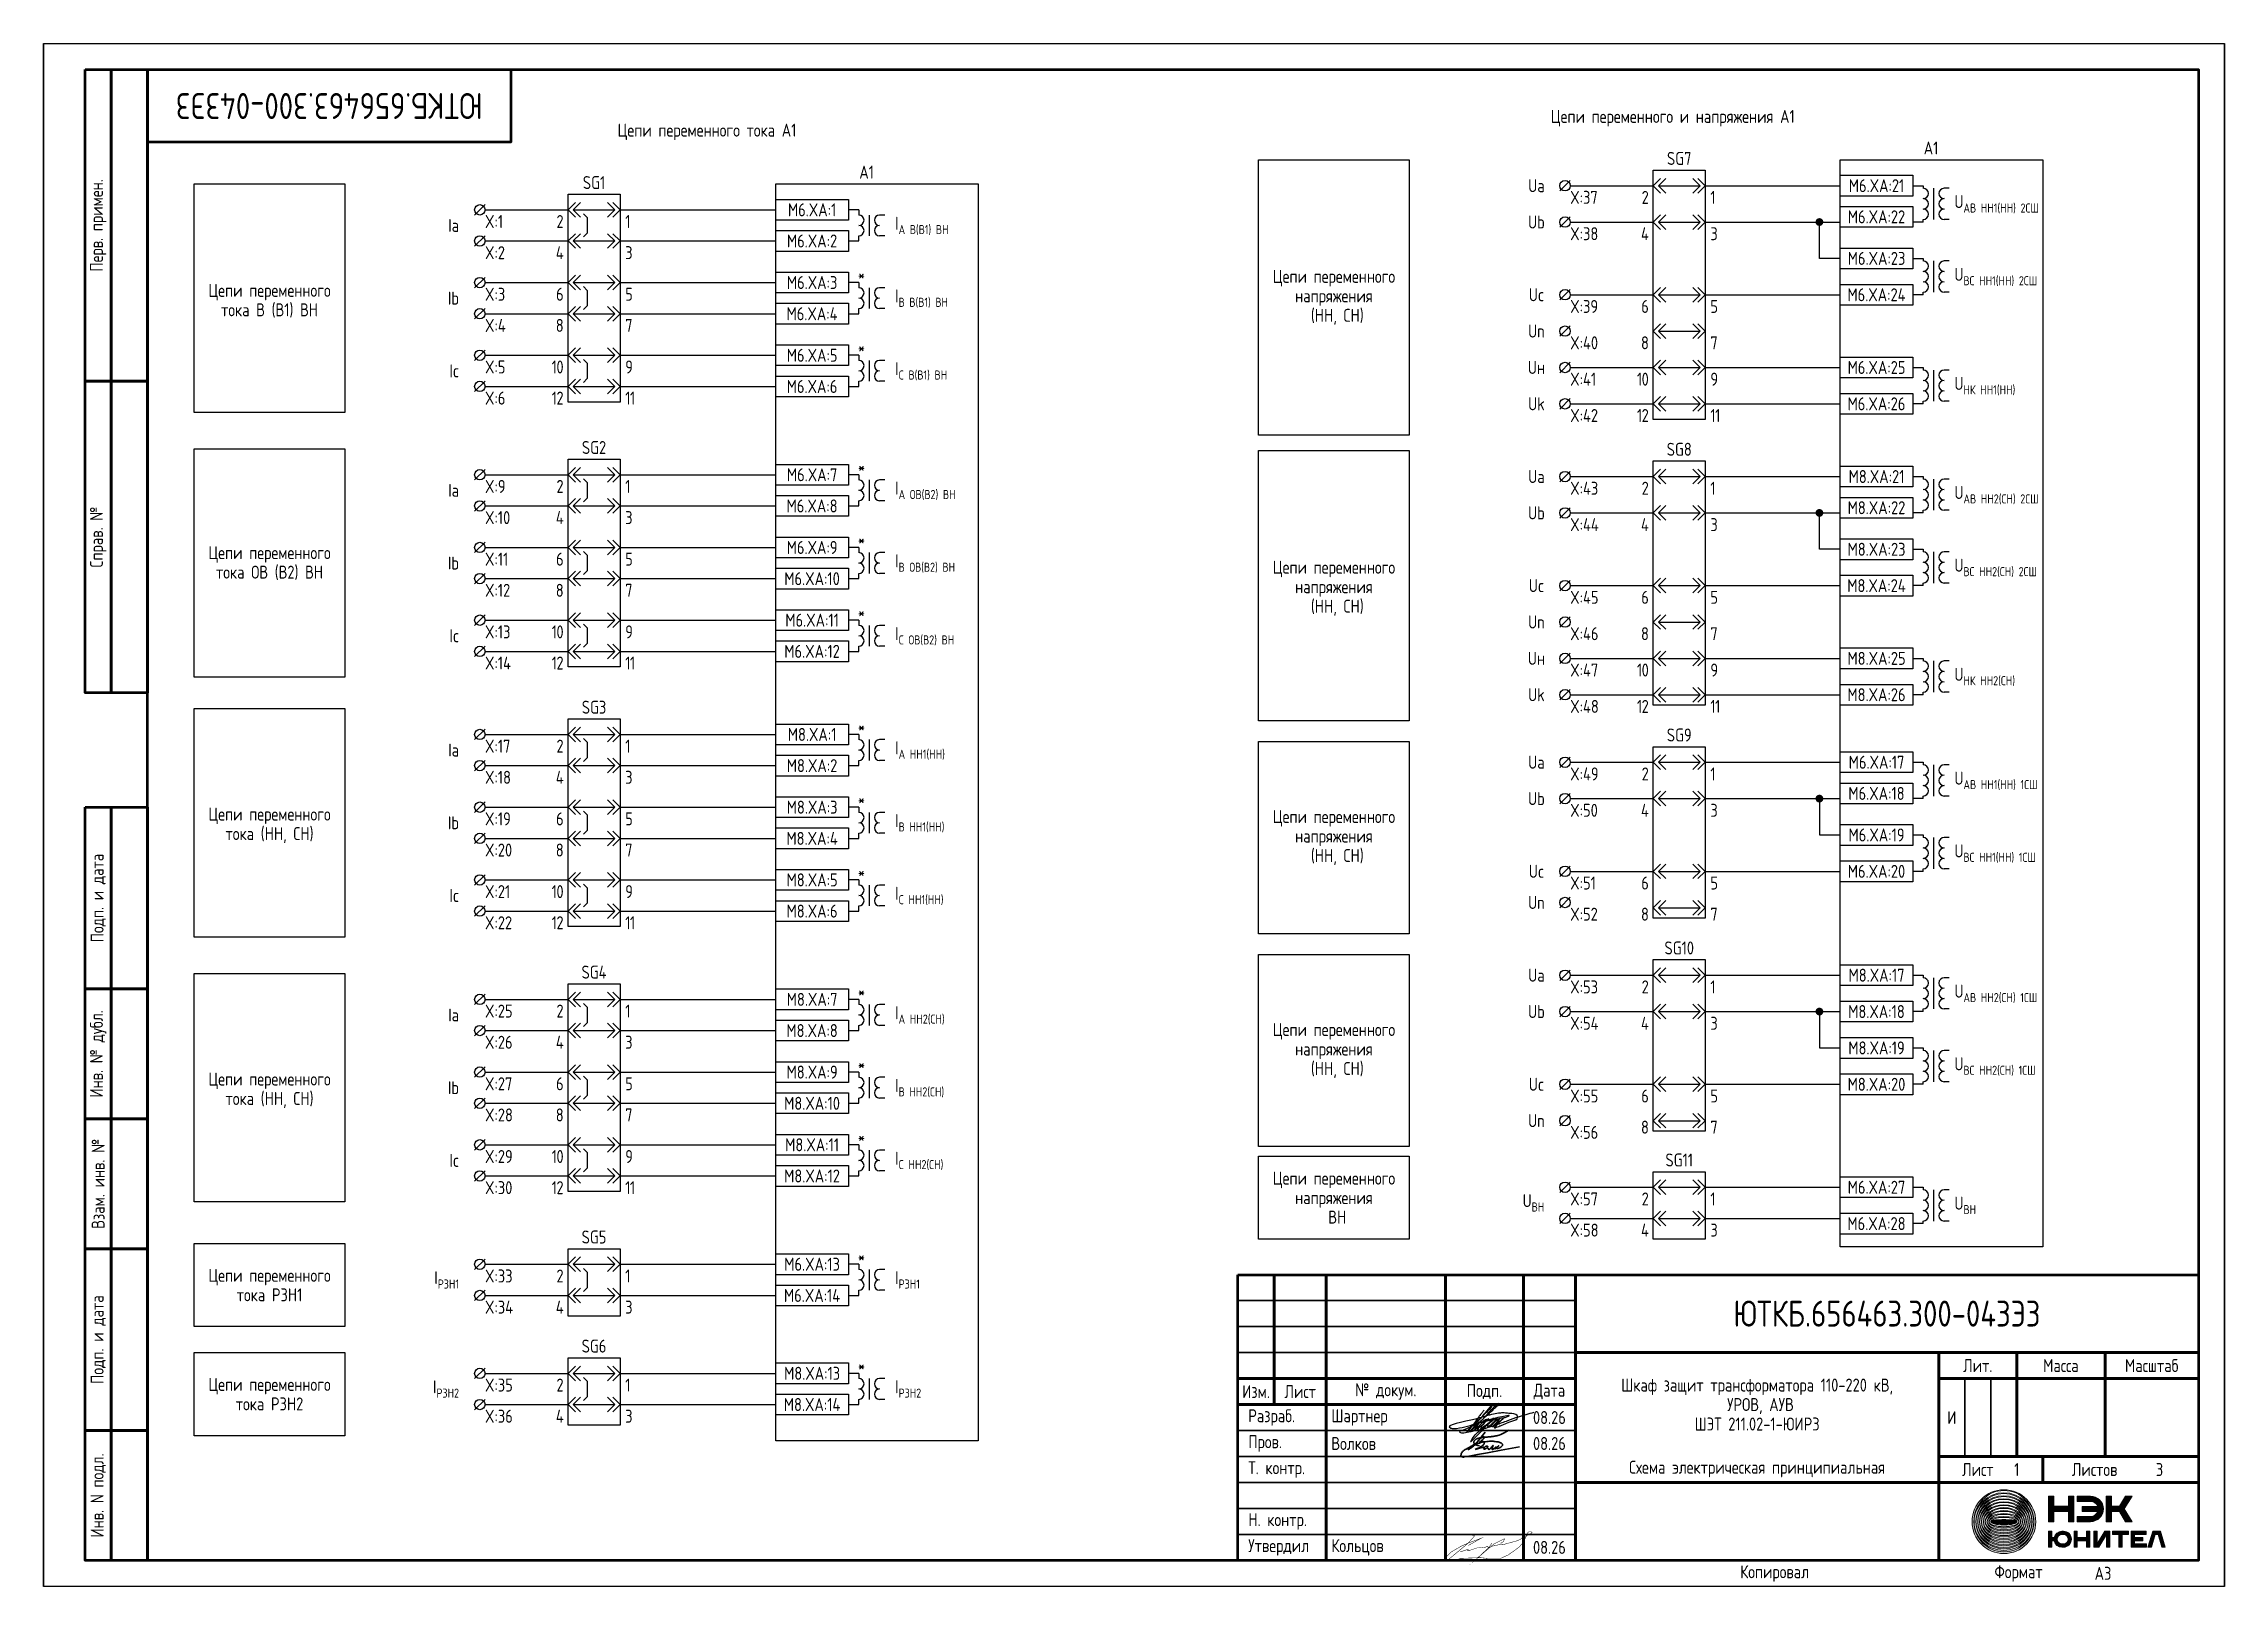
# Paper-space layout 'Лист1' of a CAD drawing. Header units: millimetres. Extents: x 31 to 266, y 22 to 188.
# The model-space entities are those that its viewports show. They can reach past a viewport. Long polylines and large blocks are cut down to what shows.
import ezdxf

# ---------------------------------------------------------------- set-up
doc = ezdxf.new("R2010")
doc.units = ezdxf.units.MM
doc.styles.add('Gost_type_A', font='GOST_A.TTF')

psp = doc.layouts.new('Лист1')

msp = doc.modelspace()

# ---------------------------------------------------------------- texts
at = {"insert": (55, 285), "char_height": 5, "width": 70, "attachment_point": 5, "rotation": 180, "style": 'Gost_type_A'}
msp.add_mtext('ЮТКБ.656463.300-043Э3', dxfattribs=at)
at = {"char_height": 2.5, "line_spacing_factor": 0.9, "style": 'Gost_type_A'}
for s, insert, width, attachment_point in [('Цепи переменного тока А1', (127.75, 280), 197.5, 5), ('Цепи переменного и напряжения А1', (313.75, 282.64), 197.5, 5), ('A1', (363.5, 275.65), 35, 8), ('A1', (158.5, 271), 35, 8), ('SG7', (315, 273.65), 10, 8), ('SG1', (106, 269), 10, 8), ('Ua', (287.5, 269.65), 11, 5), ('X:37', (294, 268.65), 8, 1), ('{\\T0.9;2}', (309, 268.65), 5, 3), ('{\\T0.9;1}', (321, 268.65), 5, 1), ('Ia', (80, 262), 6, 6), ('X:1', (85, 264), 10, 1), ('{\\T0.9;2}', (100, 264), 5, 3), ('{\\T0.9;1}', (112, 264), 5, 1), ('Ub', (287.5, 262.65), 11, 5), ('X:38', (294, 261.65), 8, 1), ('{\\T0.9;4}', (309, 261.65), 5, 3), ('{\\T0.9;3}', (321, 261.65), 5, 1), ('X:2', (85, 258), 10, 1), ('{\\T0.9;4}', (100, 258), 5, 3), ('{\\T0.9;3}', (112, 258), 5, 1), ('Цепи переменного напряжения  \\P (НН, СН)', (248.5, 248.15), 29, 5), ('Цепи переменного \\Pтока В (В1) ВН', (43.5, 247.5), 29, 5), ('Ib', (80, 248), 6, 6), ('X:3', (85, 250), 10, 1), ('{\\T0.9;6}', (100, 250), 5, 3), ('{\\T0.9;5}', (112, 250), 5, 1), ('Uc', (287.5, 248.65), 11, 5), ('X:4', (85, 244), 10, 1), ('{\\T0.9;8}', (100, 244), 5, 3), ('{\\T0.9;7}', (112, 244), 5, 1), ('X:39', (294, 247.65), 8, 1), ('{\\T0.9;6}', (309, 247.65), 5, 3), ('{\\T0.9;5}', (321, 247.65), 5, 1), ('Un', (287.5, 241.65), 11, 5), ('X:40', (294, 240.65), 8, 1), ('{\\T0.9;8}', (309, 240.65), 5, 3), ('{\\T0.9;7}', (321, 240.65), 5, 1), ('Ic', (80, 234), 6, 6), ('X:5', (85, 236), 10, 1), ('{\\T0.9;10}', (100, 236), 5, 3), ('{\\T0.9;9}', (112, 236), 5, 1), ('Uн', (287.5, 234.65), 11, 5), ('X:41', (294, 233.65), 8, 1), ('{\\T0.9;10}', (309, 233.65), 5, 3), ('{\\T0.9;9}', (321, 233.65), 5, 1), ('X:6', (85, 230), 10, 1), ('{\\T0.9;12}', (100, 230), 5, 3), ('{\\T0.9;11}', (112, 230), 5, 1), ('Uk', (287.5, 227.65), 11, 5), ('X:42', (294, 226.65), 8, 1), ('{\\T0.9;12}', (309, 226.65), 5, 3), ('{\\T0.9;11}', (321, 226.65), 5, 1), ('SG2', (106, 218), 10, 8), ('SG8', (315, 217.65), 10, 8), ('Ua', (287.5, 213.65), 11, 5), ('Ia', (80, 211), 6, 6), ('X:9', (85, 213), 10, 1), ('{\\T0.9;2}', (100, 213), 5, 3), ('{\\T0.9;1}', (112, 213), 5, 1), ('X:43', (294, 212.65), 8, 1), ('{\\T0.9;2}', (309, 212.65), 5, 3), ('{\\T0.9;1}', (321, 212.65), 5, 1), ('X:10', (85, 207), 10, 1), ('{\\T0.9;4}', (100, 207), 5, 3), ('{\\T0.9;3}', (112, 207), 5, 1), ('Ub', (287.5, 206.65), 11, 5), ('X:44', (294, 205.65), 8, 1), ('{\\T0.9;4}', (309, 205.65), 5, 3), ('{\\T0.9;3}', (321, 205.65), 5, 1), ('Цепи переменного тока ОВ (В2) ВН', (43.5, 197), 29, 5), ('Ib', (80, 197), 6, 6), ('X:11', (85, 199), 10, 1), ('{\\T0.9;6}', (100, 199), 5, 3), ('{\\T0.9;5}', (112, 199), 5, 1), ('Цепи переменного напряжения  \\P (НН, СН)', (248.5, 192.15), 29, 5), ('Uc', (287.5, 192.65), 11, 5), ('X:12', (85, 193), 10, 1), ('{\\T0.9;8}', (100, 193), 5, 3), ('{\\T0.9;7}', (112, 193), 5, 1), ('X:45', (294, 191.65), 8, 1), ('{\\T0.9;6}', (309, 191.65), 5, 3), ('{\\T0.9;5}', (321, 191.65), 5, 1), ('X:13', (85, 185), 10, 1), ('{\\T0.9;10}', (100, 185), 5, 3), ('{\\T0.9;9}', (112, 185), 5, 1), ('Un', (287.5, 185.65), 11, 5), ('Ic', (80, 183), 6, 6), ('X:46', (294, 184.65), 8, 1), ('{\\T0.9;8}', (309, 184.65), 5, 3), ('{\\T0.9;7}', (321, 184.65), 5, 1), ('X:14', (85, 179), 10, 1), ('{\\T0.9;12}', (100, 179), 5, 3), ('{\\T0.9;11}', (112, 179), 5, 1), ('Uн', (287.5, 178.65), 11, 5), ('X:47', (294, 177.65), 8, 1), ('{\\T0.9;10}', (309, 177.65), 5, 3), ('{\\T0.9;9}', (321, 177.65), 5, 1), ('Uk', (287.5, 171.65), 11, 5), ('SG3', (106, 168), 10, 8), ('X:48', (294, 170.65), 8, 1), ('{\\T0.9;12}', (309, 170.65), 5, 3), ('{\\T0.9;11}', (321, 170.65), 5, 1), ('SG9', (315, 162.65), 10, 8), ('Ia', (80, 161), 6, 6), ('X:17', (85, 163), 10, 1), ('{\\T0.9;2}', (100, 163), 5, 3), ('{\\T0.9;1}', (112, 163), 5, 1), ('Ua', (287.5, 158.65), 11, 5), ('X:18', (85, 157), 10, 1), ('{\\T0.9;4}', (100, 157), 5, 3), ('{\\T0.9;3}', (112, 157), 5, 1), ('X:49', (294, 157.65), 8, 1), ('{\\T0.9;2}', (309, 157.65), 5, 3), ('{\\T0.9;1}', (321, 157.65), 5, 1), ('Ub', (287.5, 151.65), 11, 5), ('Цепи переменного \\Pтока (НН, СН)', (43.5, 146.5), 29, 5), ('Ib', (80, 147), 6, 6), ('X:19', (85, 149), 10, 1), ('{\\T0.9;6}', (100, 149), 5, 3), ('{\\T0.9;5}', (112, 149), 5, 1), ('Цепи переменного напряжения  \\P (НН, СН)', (248.5, 144.15), 29, 5), ('X:50', (294, 150.65), 8, 1), ('{\\T0.9;4}', (309, 150.65), 5, 3), ('{\\T0.9;3}', (321, 150.65), 5, 1), ('X:20', (85, 143), 10, 1), ('{\\T0.9;8}', (100, 143), 5, 3), ('{\\T0.9;7}', (112, 143), 5, 1), ('Uc', (287.5, 137.65), 11, 5), ('X:21', (85, 135), 10, 1), ('{\\T0.9;10}', (100, 135), 5, 3), ('{\\T0.9;9}', (112, 135), 5, 1), ('X:51', (294, 136.65), 8, 1), ('{\\T0.9;6}', (309, 136.65), 5, 3), ('{\\T0.9;5}', (321, 136.65), 5, 1), ('Ic', (80, 133), 6, 6), ('Un', (287.5, 131.65), 11, 5), ('X:52', (294, 130.65), 8, 1), ('{\\T0.9;8}', (309, 130.65), 5, 3), ('{\\T0.9;7}', (321, 130.65), 5, 1), ('X:22', (85, 129), 10, 1), ('{\\T0.9;12}', (100, 129), 5, 3), ('{\\T0.9;11}', (112, 129), 5, 1), ('SG10', (315, 121.65), 10, 8), ('SG4', (106, 117), 10, 8), ('Ua', (287.5, 117.65), 11, 5), ('X:53', (294, 116.65), 8, 1), ('{\\T0.9;2}', (309, 116.65), 5, 3), ('{\\T0.9;1}', (321, 116.65), 5, 1), ('Ia', (80, 110), 6, 6), ('X:25', (85, 112), 10, 1), ('{\\T0.9;2}', (100, 112), 5, 3), ('{\\T0.9;1}', (112, 112), 5, 1), ('Ub', (287.5, 110.65), 11, 5), ('X:54', (294, 109.65), 8, 1), ('{\\T0.9;4}', (309, 109.65), 5, 3), ('{\\T0.9;3}', (321, 109.65), 5, 1), ('X:26', (85, 106), 10, 1), ('{\\T0.9;4}', (100, 106), 5, 3), ('{\\T0.9;3}', (112, 106), 5, 1), ('Цепи переменного напряжения  \\P (НН, СН)', (248.5, 103.15), 29, 5), ('Цепи переменного \\Pтока (НН, СН)', (43.5, 95.5), 29, 5), ('Ib', (80, 96), 6, 6), ('X:27', (85, 98), 10, 1), ('{\\T0.9;6}', (100, 98), 5, 3), ('{\\T0.9;5}', (112, 98), 5, 1), ('Uc', (287.5, 96.65), 11, 5), ('X:55', (294, 95.65), 8, 1), ('{\\T0.9;6}', (309, 95.65), 5, 3), ('{\\T0.9;5}', (321, 95.65), 5, 1), ('X:28', (85, 92), 10, 1), ('{\\T0.9;8}', (100, 92), 5, 3), ('{\\T0.9;7}', (112, 92), 5, 1), ('Un', (287.5, 89.65), 11, 5), ('X:56', (294, 88.65), 8, 1), ('{\\T0.9;8}', (309, 89.65), 5, 3), ('{\\T0.9;7}', (321, 89.65), 5, 1), ('Ic', (80, 82), 6, 6), ('X:29', (85, 84), 10, 1), ('{\\T0.9;10}', (100, 84), 5, 3), ('{\\T0.9;9}', (112, 84), 5, 1), ('Цепи переменного напряжения\\P BH', (248.5, 74.83), 29, 5), ('SG11', (315, 80.83), 10, 8), ('X:30', (85, 78), 10, 1), ('{\\T0.9;12}', (100, 78), 5, 3), ('{\\T0.9;11}', (112, 78), 5, 1), ('X:57', (294, 75.83), 10, 1), ('{\\T0.9;2}', (309, 75.83), 5, 3), ('{\\T0.9;1}', (321, 75.83), 5, 1), ('\\A1;U{\\H0.7x;\\S^ BH;}', (289, 73.83), 6, 6), ('SG5', (106, 66), 10, 8), ('X:58', (294, 69.83), 10, 1), ('{\\T0.9;4}', (309, 69.83), 5, 3), ('{\\T0.9;3}', (321, 69.83), 5, 1), ('Цепи переменного тока РЗН1', (43.5, 58), 29, 5), ('\\A1;I{\\H0.7x;\\S^ РЗН1;}', (80, 59), 6, 6), ('X:33', (85, 61), 10, 1), ('{\\T0.9;2}', (100, 61), 5, 3), ('{\\T0.9;1}', (112, 61), 5, 1), ('X:34', (85, 55), 10, 1), ('{\\T0.9;4}', (100, 55), 5, 3), ('{\\T0.9;3}', (112, 55), 5, 1), ('SG6', (106, 45), 10, 8), ('Цепи переменного тока РЗН2', (43.5, 37), 29, 5), ('\\A1;I{\\H0.7x;\\S^ РЗН2;}', (80, 38), 6, 6), ('X:35', (85, 40), 10, 1), ('{\\T0.9;2}', (100, 40), 5, 3), ('{\\T0.9;1}', (112, 40), 5, 1), ('Шкаф защит трансформатора 110-220 кВ,\\P УРОВ, АУВ                       \\PШЭТ 211.02-1-ЮИРЗ', (330, 35), 68, 5), ('X:36', (85, 34), 10, 1), ('{\\T0.9;4}', (100, 34), 5, 3), ('{\\T0.9;3}', (112, 34), 5, 1)]:
    msp.add_mtext(s, dxfattribs=dict(at, insert=insert, width=width, attachment_point=attachment_point))
at = {"style": 'Gost_type_A'}
for s, insert, char_height, width, attachment_point in [('M6.XA:21', (353, 269.65), 2.5, 14, 5), ('M6.XA:1', (148, 265), 2.5, 14, 5), ('M6.XA:22', (352.99, 263.65), 2.5, 14.018, 5), ('\\A1;U{\\H0.7x;\\S^ AВ НН1(НН) 2СШ;}', (368, 266.15), 2.5, 12, 4), ('\\A1;I{\\H0.7x;\\S^ A В(В1) ВН;}', (164, 262), 2.5, 8, 4), ('M6.XA:2', (147.99, 259), 2.5, 14.018, 5), ('M6.XA:23', (353, 255.65), 2.5, 14, 5), ('M6.XA:3', (148, 251), 2.5, 14, 5), ('*', (157.5, 252.5), 2.5, 3, 5), ('\\A1;U{\\H0.7x;\\S^ ВС НН1(НН) 2СШ;}', (368, 252.15), 2.5, 12, 4), ('\\A1;I{\\H0.7x;\\S^ В В(В1) ВН;}', (164, 248), 2.5, 8, 4), ('M6.XA:24', (352.99, 248.65), 2.5, 14.018, 5), ('M6.XA:4', (147.99, 244.99), 2.5, 14.018, 5), ('M6.XA:5', (148, 237), 2.5, 14, 5), ('*', (157.5, 238.5), 2.5, 3, 5), ('\\A1;I{\\H0.7x;\\S^ C В(В1) ВН;}', (164, 234), 2.5, 8, 4), ('M6.XA:25', (353, 234.65), 2.5, 14, 5), ('M6.XA:6', (147.99, 230.99), 2.5, 14.018, 5), ('\\A1;U{\\H0.7x;\\S^ НК НН1(НН);}', (368, 231.15), 2.5, 12, 4), ('M6.XA:26', (352.99, 227.65), 2.5, 14.018, 5), ('M6.XA:7', (148, 214), 2.5, 14, 5), ('*', (157.5, 215.5), 2.5, 3, 5), ('M8.XA:21', (353, 213.65), 2.5, 14, 5), ('\\A1;I{\\H0.7x;\\S^ A ОВ(В2) ВН;}', (164, 211), 2.5, 8, 4), ('\\A1;U{\\H0.7x;\\S^ AВ НН2(СН) 2СШ;}', (368, 210.15), 2.5, 12, 4), ('M6.XA:8', (147.99, 207.99), 2.5, 14.018, 5), ('M8.XA:22', (352.99, 207.65), 2.5, 14.018, 5), ('*', (157.5, 201.5), 2.5, 3, 5), ('M6.XA:9', (148, 200), 2.5, 14, 5), ('\\A1;I{\\H0.7x;\\S^ В ОВ(В2) ВН;}', (164, 197), 2.5, 8, 4), ('M8.XA:23', (353, 199.65), 2.5, 14, 5), ('\\A1;U{\\H0.7x;\\S^ ВС НН2(СН) 2СШ;}', (368, 196.15), 2.5, 12, 4), ('M6.XA:10', (147.99, 193.99), 2.5, 14.018, 5), ('M8.XA:24', (352.99, 192.65), 2.5, 14.018, 5), ('M6.XA:11', (148, 186), 2.5, 14, 5), ('*', (157.5, 187.5), 2.5, 3, 5), ('M6.XA:12', (147.99, 180), 2.5, 14.018, 5), ('\\A1;I{\\H0.7x;\\S^ C ОВ(В2) ВН;}', (164, 183), 2.5, 8, 4), ('M8.XA:25', (353, 178.65), 2.5, 14, 5), ('\\A1;U{\\H0.7x;\\S^ НК НН2(СН);}', (368, 175.15), 2.5, 12, 4), ('M8.XA:26', (352.99, 171.65), 2.5, 14.018, 5), ('M8.XA:1', (148, 164), 2.5, 14, 5), ('*', (157.5, 165.5), 2.5, 3, 5), ('\\A1;I{\\H0.7x;\\S^ A НН1(НН);}', (164, 161), 2.5, 8, 4), ('M6.XA:17', (353, 158.65), 2.5, 14, 5), ('M8.XA:2', (147.99, 158), 2.5, 14.018, 5), ('\\A1;U{\\H0.7x;\\S^ AВ НН1(НН) 1СШ;}', (368, 155.15), 2.5, 12, 4), ('M8.XA:3', (148, 150), 2.5, 14, 5), ('*', (157.5, 151.5), 2.5, 3, 5), ('M6.XA:18', (352.99, 152.65), 2.5, 14.018, 5), ('\\A1;I{\\H0.7x;\\S^ В НН1(НН);}', (164, 147), 2.5, 8, 4), ('M8.XA:4', (147.99, 143.99), 2.5, 14.018, 5), ('M6.XA:19', (353, 144.65), 2.5, 14, 5), ('\\A1;U{\\H0.7x;\\S^ ВС НН1(НН) 1СШ;}', (368, 141.15), 2.5, 12, 4), ('M6.XA:20', (352.99, 137.65), 2.5, 14.018, 5), ('M8.XA:5', (148, 136), 2.5, 14, 5), ('*', (157.5, 137.5), 2.5, 3, 5), ('\\A1;I{\\H0.7x;\\S^ C НН1(НН);}', (164, 133), 2.5, 8, 4), ('M8.XA:6', (147.99, 129.99), 2.5, 14.018, 5), ('M8.XA:17', (353, 117.65), 2.5, 14, 5), ('M8.XA:7', (148, 113), 2.5, 14, 5), ('*', (157.5, 114.5), 2.5, 3, 5), ('\\A1;U{\\H0.7x;\\S^ AВ НН2(СН) 1СШ;}', (368, 114.15), 2.5, 12, 4), ('\\A1;I{\\H0.7x;\\S^ A НН2(СН);}', (164, 110), 2.5, 8, 4), ('M8.XA:18', (352.99, 110.65), 2.5, 14.018, 5), ('M8.XA:8', (147.99, 106.99), 2.5, 14.018, 5), ('M8.XA:19', (353, 103.65), 2.5, 14, 5), ('\\A1;U{\\H0.7x;\\S^ ВС НН2(СН) 1СШ;}', (368, 100.15), 2.5, 12, 4), ('M8.XA:9', (148, 99), 2.5, 14, 5), ('*', (157.5, 100.5), 2.5, 3, 5), ('\\A1;I{\\H0.7x;\\S^ В НН2(СН);}', (164, 96), 2.5, 8, 4), ('M8.XA:20', (352.99, 96.65), 2.5, 14.018, 5), ('M8.XA:10', (147.99, 92.99), 2.5, 14.018, 5), ('M8.XA:11', (148, 85), 2.5, 14, 5), ('*', (157.5, 86.5), 2.5, 3, 5), ('M8.XA:12', (147.99, 79), 2.5, 14.018, 5), ('\\A1;I{\\H0.7x;\\S^ C НН2(СН);}', (164, 82), 2.5, 8, 4), ('M6.XA:27', (352.99, 76.83), 2.5, 14.018, 5), ('\\A1;U{\\H0.7x;\\S^ ВН;}', (368, 73.33), 2.5, 12, 4), ('M6.XA:28', (352.99, 69.83), 2.5, 14.018, 5), ('M6.XA:13', (148, 62.01), 2.5, 14, 5), ('*', (157.5, 63.5), 2.5, 3, 5), ('\\A1;I{\\H0.7x;\\S^ РЗН1;}', (164, 59), 2.5, 8, 4), ('M6.XA:14', (147.99, 56), 2.5, 14.018, 5), ('ЮТКБ.656463.300-043Э3', (355, 52.5), 5, 120, 5), ('M8.XA:13', (148, 41.01), 2.5, 14, 5), ('*', (157.5, 42.5), 2.5, 3, 5), ('\\A1;I{\\H0.7x;\\S^ РЗН2;}', (164, 38), 2.5, 8, 4), ('M8.XA:14', (147.99, 35), 2.5, 14.018, 5), ('Шартнер', (248, 32.5), 2.5, 22, 4), ('08.26', (290, 32.5), 2.5, 10, 5), ('И', (367.5, 32.49), 2.5, 5, 5), ('Волков', (248, 27.5), 2.5, 22, 4), ('08.26', (290, 27.5), 2.5, 10, 5), ('Схема электрическая принципиальная', (330, 21), 2.5, 70, 8), ('1', (380, 22.49), 2.5, 10, 5), ('3', (407.5, 22.49), 2.5, 15, 5), ('Кольцов', (248, 7.5), 2.5, 22, 4), ('08.26', (290, 7.5), 2.5, 10, 5), ('A3', (395, 2.5), 2.5, 20, 4)]:
    msp.add_mtext(s, dxfattribs=dict(at, insert=insert, char_height=char_height, width=width, attachment_point=attachment_point))

# ---------------------------------------------------------------- blocks, each defined once
blk = doc.blocks.new('Штамп угловой верхний')
at = {"lineweight": 50}
blk.add_lwpolyline([(0, 0), (70, 0), (70, -14), (0, -14)], close=True, dxfattribs=at)
blk = doc.blocks.new('Формат_А3')
blk.add_lwpolyline([(-420, 297), (0, 297), (0, 0), (-420, 0)], close=True)
at = {"lineweight": 50}
blk.add_lwpolyline([(-400, 292), (-5, 292), (-5, 5), (-400, 5)], close=True, dxfattribs=at)
blk = doc.blocks.new('Штамп левый верхний')
at = {"lineweight": 50}
for points in [[(-12, 0), (-7, 0), (-7, -60), (-12, -60)], [(-7, 0), (0, 0), (0, -60), (-7, -60)], [(-12, -60), (-7, -60), (-7, -120), (-12, -120)], [(-7, -60), (0, -60), (0, -120), (-7, -120)]]:
    blk.add_lwpolyline(points, close=True, dxfattribs=at)
at = {"char_height": 2.5, "width": 60, "attachment_point": 5, "rotation": 90, "style": 'Gost_type_A'}
for s, insert in [('Перв. примен.', (-9.5, -30)), ('Справ. №', (-9.5, -90))]:
    blk.add_mtext(s, dxfattribs=dict(at, insert=insert))
blk = doc.blocks.new('Штамп левый нижний')
at = {"lineweight": 50}
for points in [[(-12, 145), (-7, 145), (-7, 110), (-12, 110)], [(-7, 145), (0, 145), (0, 110), (-7, 110)], [(-12, 110), (-7, 110), (-7, 85), (-12, 85)], [(-7, 110), (0, 110), (0, 85), (-7, 85)], [(-12, 85), (-7, 85), (-7, 60), (-12, 60)], [(-7, 85), (0, 85), (0, 60), (-7, 60)], [(-12, 60), (-7, 60), (-7, 25), (-12, 25)], [(-7, 60), (0, 60), (0, 25), (-7, 25)], [(-12, 25), (-7, 25), (-7, 0), (-12, 0)], [(-7, 25), (0, 25), (0, 0), (-7, 0)]]:
    blk.add_lwpolyline(points, close=True, dxfattribs=at)
at = {"char_height": 2.5, "attachment_point": 5, "rotation": 90, "style": 'Gost_type_A'}
for s, insert, width in [('Подп. и дата', (-9.5, 127.5), 35), ('Инв. № дубл.', (-9.5, 97.5), 25), ('Взам. инв. №', (-9.5, 72.5), 25), ('Подп. и дата', (-9.5, 42.5), 35), ('Инв. N подл.', (-9.5, 12.5), 25)]:
    blk.add_mtext(s, dxfattribs=dict(at, insert=insert, width=width))
blk = doc.blocks.new('*U16')
at = {"lineweight": 0, "true_color": 0x00cb62}
h = blk.add_hatch(color=112, dxfattribs=at)
h.dxf.hatch_style = 1
edge = h.paths.add_edge_path()
edge.add_spline(control_points=[(-12.47, 6.09), (-15.86, 6.09), (-18.61, 3.34), (-18.61, -0.05)], knot_values=[1, 1, 1, 1, 2, 2, 2, 2], degree=3, periodic=0)
edge.add_spline(control_points=[(-18.61, -0.05), (-18.61, -3.43), (-15.86, -6.19), (-12.47, -6.19)], knot_values=[0, 0, 0, 0, 1, 1, 1, 1], degree=3, periodic=0)
edge.add_spline(control_points=[(-12.47, -6.19), (-9.09, -6.19), (-6.33, -3.43), (-6.33, -0.05)], knot_values=[3, 3, 3, 3, 4, 4, 4, 4], degree=3, periodic=0)
edge.add_spline(control_points=[(-6.33, -0.05), (-6.33, 3.34), (-9.09, 6.09), (-12.47, 6.09)], knot_values=[2, 2, 2, 2, 3, 3, 3, 3], degree=3, periodic=0)
edge = h.paths.add_edge_path(flags=16)
edge.add_spline(control_points=[(-18.23, -0.05), (-18.23, 3.21), (-15.73, 5.95), (-12.47, 5.95)], knot_values=[0, 0, 0, 0, 1, 1, 1, 1], degree=3, periodic=0)
edge.add_spline(control_points=[(-12.47, 5.95), (-9.21, 5.95), (-6.71, 3.21), (-6.71, -0.05)], knot_values=[3, 3, 3, 3, 4, 4, 4, 4], degree=3, periodic=0)
edge.add_spline(control_points=[(-6.71, -0.05), (-6.71, -3.3), (-9.21, -5.83), (-12.47, -5.83)], knot_values=[2, 2, 2, 2, 3, 3, 3, 3], degree=3, periodic=0)
edge.add_spline(control_points=[(-12.47, -5.83), (-15.73, -5.83), (-18.23, -3.3), (-18.23, -0.05)], knot_values=[1, 1, 1, 1, 2, 2, 2, 2], degree=3, periodic=0)
h = blk.add_hatch(color=112, dxfattribs=at)
h.dxf.hatch_style = 1
edge = h.paths.add_edge_path()
edge.add_spline(control_points=[(-12.47, 5.52), (-15.66, 5.52), (-18.25, 3.02), (-18.25, -0.05)], knot_values=[1, 1, 1, 1, 2, 2, 2, 2], degree=3, periodic=0)
edge.add_spline(control_points=[(-18.25, -0.05), (-18.25, -3.11), (-15.66, -5.61), (-12.47, -5.61)], knot_values=[0, 0, 0, 0, 1, 1, 1, 1], degree=3, periodic=0)
edge.add_spline(control_points=[(-12.47, -5.61), (-9.28, -5.61), (-6.69, -3.11), (-6.69, -0.05)], knot_values=[3, 3, 3, 3, 4, 4, 4, 4], degree=3, periodic=0)
edge.add_spline(control_points=[(-6.69, -0.05), (-6.69, 3.02), (-9.28, 5.52), (-12.47, 5.52)], knot_values=[2, 2, 2, 2, 3, 3, 3, 3], degree=3, periodic=0)
edge = h.paths.add_edge_path(flags=16)
edge.add_spline(control_points=[(-17.86, -0.05), (-17.86, 2.9), (-15.53, 5.38), (-12.47, 5.38)], knot_values=[0, 0, 0, 0, 1, 1, 1, 1], degree=3, periodic=0)
edge.add_spline(control_points=[(-12.47, 5.38), (-9.41, 5.38), (-7.08, 2.9), (-7.08, -0.05)], knot_values=[3, 3, 3, 3, 4, 4, 4, 4], degree=3, periodic=0)
edge.add_spline(control_points=[(-7.08, -0.05), (-7.08, -2.99), (-9.41, -5.26), (-12.47, -5.26)], knot_values=[2, 2, 2, 2, 3, 3, 3, 3], degree=3, periodic=0)
edge.add_spline(control_points=[(-12.47, -5.26), (-15.53, -5.26), (-17.86, -2.99), (-17.86, -0.05)], knot_values=[1, 1, 1, 1, 2, 2, 2, 2], degree=3, periodic=0)
h = blk.add_hatch(color=112, dxfattribs=at)
h.dxf.hatch_style = 1
edge = h.paths.add_edge_path()
edge.add_spline(control_points=[(-17.88, -0.05), (-17.88, -2.8), (-15.46, -5.04), (-12.47, -5.04)], knot_values=[0, 0, 0, 0, 1, 1, 1, 1], degree=3, periodic=0)
edge.add_spline(control_points=[(-12.47, -5.04), (-9.49, -5.04), (-7.06, -2.8), (-7.06, -0.05)], knot_values=[3, 3, 3, 3, 4, 4, 4, 4], degree=3, periodic=0)
edge.add_spline(control_points=[(-7.06, -0.05), (-7.06, 2.71), (-9.49, 4.95), (-12.47, 4.95)], knot_values=[2, 2, 2, 2, 3, 3, 3, 3], degree=3, periodic=0)
edge.add_spline(control_points=[(-12.47, 4.95), (-15.46, 4.95), (-17.88, 2.71), (-17.88, -0.05)], knot_values=[1, 1, 1, 1, 2, 2, 2, 2], degree=3, periodic=0)
edge = h.paths.add_edge_path(flags=16)
edge.add_spline(control_points=[(-17.5, -0.05), (-17.5, 2.58), (-15.33, 4.8), (-12.47, 4.8)], knot_values=[0, 0, 0, 0, 1, 1, 1, 1], degree=3, periodic=0)
edge.add_spline(control_points=[(-12.47, 4.8), (-9.61, 4.8), (-7.44, 2.58), (-7.44, -0.05)], knot_values=[3, 3, 3, 3, 4, 4, 4, 4], degree=3, periodic=0)
edge.add_spline(control_points=[(-7.44, -0.05), (-7.44, -2.67), (-9.61, -4.68), (-12.47, -4.68)], knot_values=[2, 2, 2, 2, 3, 3, 3, 3], degree=3, periodic=0)
edge.add_spline(control_points=[(-12.47, -4.68), (-15.33, -4.68), (-17.5, -2.67), (-17.5, -0.05)], knot_values=[1, 1, 1, 1, 2, 2, 2, 2], degree=3, periodic=0)
h = blk.add_hatch(color=112, dxfattribs=at)
h.dxf.hatch_style = 1
edge = h.paths.add_edge_path()
edge.add_spline(control_points=[(-7.44, -0.05), (-7.44, 0.28), (-7.47, 0.6), (-7.54, 0.91)], knot_values=[3, 3, 3, 3, 3.12466, 3.12466, 3.12466, 3.12466], degree=3, periodic=0)
edge.add_spline(control_points=[(-7.54, 0.91), (-8.04, 2.89), (-10.06, 4.37), (-12.47, 4.37)], knot_values=[2, 2, 2, 2, 2.864772, 2.864772, 2.864772, 2.864772], degree=3, periodic=0)
edge.add_spline(control_points=[(-12.47, 4.37), (-14.88, 4.37), (-16.9, 2.89), (-17.4, 0.91)], knot_values=[1.135231, 1.135231, 1.135231, 1.135231, 2, 2, 2, 2], degree=3, periodic=0)
edge.add_spline(control_points=[(-17.4, 0.91), (-17.47, 0.6), (-17.5, 0.28), (-17.5, -0.05)], knot_values=[0.875337, 0.875337, 0.875337, 0.875337, 1, 1, 1, 1], degree=3, periodic=0)
edge.add_spline(control_points=[(-17.5, -0.05), (-17.5, -0.39), (-17.46, -0.73), (-17.39, -1.05)], knot_values=[1, 1, 1, 1, 1.132178, 1.132178, 1.132178, 1.132178], degree=3, periodic=0)
edge.add_spline(control_points=[(-17.39, -1.05), (-16.87, -3), (-14.86, -4.46), (-12.47, -4.46)], knot_values=[0, 0, 0, 0, 0.858028, 0.858028, 0.858028, 0.858028], degree=3, periodic=0)
edge.add_spline(control_points=[(-12.47, -4.46), (-10.08, -4.46), (-8.07, -3), (-7.55, -1.05)], knot_values=[3.141968, 3.141968, 3.141968, 3.141968, 4, 4, 4, 4], degree=3, periodic=0)
edge.add_spline(control_points=[(-7.55, -1.05), (-7.48, -0.73), (-7.44, -0.39), (-7.44, -0.05)], knot_values=[2.867825, 2.867825, 2.867825, 2.867825, 3, 3, 3, 3], degree=3, periodic=0)
edge = h.paths.add_edge_path(flags=16)
edge.add_spline(control_points=[(-17.16, -0.05), (-17.16, 0.24), (-17.12, 0.51), (-17.05, 0.77)], knot_values=[1, 1, 1, 1, 1.132889, 1.132889, 1.132889, 1.132889], degree=3, periodic=0)
edge.add_spline(control_points=[(-17.05, 0.77), (-16.64, 2.71), (-14.81, 4.23), (-12.47, 4.23)], knot_values=[0, 0, 0, 0, 0.878882, 0.878882, 0.878882, 0.878882], degree=3, periodic=0)
edge.add_spline(control_points=[(-12.47, 4.23), (-10.13, 4.23), (-8.3, 2.71), (-7.89, 0.77)], knot_values=[3.121118, 3.121118, 3.121118, 3.121118, 4, 4, 4, 4], degree=3, periodic=0)
edge.add_spline(control_points=[(-7.89, 0.77), (-7.82, 0.51), (-7.78, 0.24), (-7.78, -0.05)], knot_values=[2.867111, 2.867111, 2.867111, 2.867111, 3, 3, 3, 3], degree=3, periodic=0)
edge.add_spline(control_points=[(-7.78, -0.05), (-7.78, -0.34), (-7.82, -0.63), (-7.9, -0.9)], knot_values=[3, 3, 3, 3, 3.139265, 3.139265, 3.139265, 3.139265], degree=3, periodic=0)
edge.add_spline(control_points=[(-7.9, -0.9), (-8.33, -2.78), (-10.15, -4.11), (-12.47, -4.11), (-14.79, -4.11), (-16.61, -2.78), (-17.04, -0.9)], knot_values=[1.128324, 1.128324, 1.128324, 1.128324, 2, 2, 2, 2.871676, 2.871676, 2.871676, 2.871676], degree=3, periodic=0)
edge.add_spline(control_points=[(-17.04, -0.9), (-17.12, -0.63), (-17.16, -0.34), (-17.16, -0.05)], knot_values=[0.860735, 0.860735, 0.860735, 0.860735, 1, 1, 1, 1], degree=3, periodic=0)
edge = h.paths.add_edge_path(flags=0)
edge.add_spline(control_points=[(-16.8, -0.05), (-16.8, 0.19), (-16.76, 0.42), (-16.7, 0.64)], knot_values=[1, 1, 1, 1, 1.129952, 1.129952, 1.129952, 1.129952], degree=3, periodic=0)
edge.add_spline(control_points=[(-16.7, 0.64), (-16.34, 2.32), (-14.64, 3.65), (-12.47, 3.65)], knot_values=[0, 0, 0, 0, 0.883348, 0.883348, 0.883348, 0.883348], degree=3, periodic=0)
edge.add_spline(control_points=[(-12.47, 3.65), (-10.3, 3.65), (-8.6, 2.32), (-8.24, 0.64)], knot_values=[3.11667, 3.11667, 3.11667, 3.11667, 4, 4, 4, 4], degree=3, periodic=0)
edge.add_spline(control_points=[(-8.24, 0.64), (-8.18, 0.42), (-8.14, 0.19), (-8.14, -0.05)], knot_values=[2.870028, 2.870028, 2.870028, 2.870028, 3, 3, 3, 3], degree=3, periodic=0)
edge.add_spline(control_points=[(-8.14, -0.05), (-8.14, -0.29), (-8.18, -0.53), (-8.25, -0.76)], knot_values=[3, 3, 3, 3, 3.135947, 3.135947, 3.135947, 3.135947], degree=3, periodic=0)
edge.add_spline(control_points=[(-8.25, -0.76), (-8.63, -2.39), (-10.32, -3.54), (-12.47, -3.54)], knot_values=[2, 2, 2, 2, 2.876458, 2.876458, 2.876458, 2.876458], degree=3, periodic=0)
edge.add_spline(control_points=[(-12.47, -3.54), (-14.63, -3.54), (-16.31, -2.39), (-16.69, -0.76)], knot_values=[1.12352, 1.12352, 1.12352, 1.12352, 2, 2, 2, 2], degree=3, periodic=0)
edge.add_spline(control_points=[(-16.69, -0.76), (-16.76, -0.53), (-16.8, -0.29), (-16.8, -0.05)], knot_values=[0.864077, 0.864077, 0.864077, 0.864077, 1, 1, 1, 1], degree=3, periodic=0)
edge = h.paths.add_edge_path(flags=0)
edge.add_spline(control_points=[(-16.43, -0.05), (-16.43, 0.14), (-16.41, 0.33), (-16.35, 0.5)], knot_values=[1, 1, 1, 1, 1.126377, 1.126377, 1.126377, 1.126377], degree=3, periodic=0)
edge.add_spline(control_points=[(-16.35, 0.5), (-16.03, 1.93), (-14.48, 3.08), (-12.47, 3.08)], knot_values=[0, 0, 0, 0, 0.888928, 0.888928, 0.888928, 0.888928], degree=3, periodic=0)
edge.add_spline(control_points=[(-12.47, 3.08), (-10.46, 3.08), (-8.91, 1.93), (-8.59, 0.5)], knot_values=[3.111075, 3.111075, 3.111075, 3.111075, 4, 4, 4, 4], degree=3, periodic=0)
edge.add_spline(control_points=[(-8.59, 0.5), (-8.54, 0.33), (-8.51, 0.14), (-8.51, -0.05)], knot_values=[2.87362, 2.87362, 2.87362, 2.87362, 3, 3, 3, 3], degree=3, periodic=0)
edge.add_spline(control_points=[(-8.51, -0.05), (-8.51, -0.24), (-8.54, -0.43), (-8.6, -0.62)], knot_values=[3, 3, 3, 3, 3.131788, 3.131788, 3.131788, 3.131788], degree=3, periodic=0)
edge.add_spline(control_points=[(-8.6, -0.62), (-8.93, -2), (-10.48, -2.96), (-12.47, -2.96)], knot_values=[2, 2, 2, 2, 2.882553, 2.882553, 2.882553, 2.882553], degree=3, periodic=0)
edge.add_spline(control_points=[(-12.47, -2.96), (-14.46, -2.96), (-16.01, -2), (-16.34, -0.62)], knot_values=[1.117444, 1.117444, 1.117444, 1.117444, 2, 2, 2, 2], degree=3, periodic=0)
edge.add_spline(control_points=[(-16.34, -0.62), (-16.4, -0.43), (-16.43, -0.24), (-16.43, -0.05)], knot_values=[0.868215, 0.868215, 0.868215, 0.868215, 1, 1, 1, 1], degree=3, periodic=0)
edge = h.paths.add_edge_path(flags=0)
edge.add_spline(control_points=[(-16, -0.48), (-16.05, -0.34), (-16.07, -0.19), (-16.07, -0.05), (-16.07, 0.1), (-16.05, 0.24), (-16, 0.37)], knot_values=[0.873534, 0.873534, 0.873534, 0.873534, 1, 1, 1, 1.12176, 1.12176, 1.12176, 1.12176], degree=3, periodic=0)
edge.add_spline(control_points=[(-16, 0.37), (-15.73, 1.55), (-14.32, 2.51), (-12.47, 2.51), (-10.63, 2.51), (-9.21, 1.55), (-8.94, 0.37)], knot_values=[3.103684, 3.103684, 3.103684, 3.103684, 3.999991, 3.999991, 3.999991, 4.896306, 4.896306, 4.896306, 4.896306], degree=3, periodic=0)
edge.add_spline(control_points=[(-8.94, 0.37), (-8.89, 0.24), (-8.87, 0.1), (-8.87, -0.05), (-8.87, -0.19), (-8.9, -0.34), (-8.94, -0.48)], knot_values=[2.878251, 2.878251, 2.878251, 2.878251, 3, 3, 3, 3.126453, 3.126453, 3.126453, 3.126453], degree=3, periodic=0)
edge.add_spline(control_points=[(-8.94, -0.48), (-9.23, -1.61), (-10.64, -2.39), (-12.47, -2.39), (-14.3, -2.39), (-15.71, -1.61), (-16, -0.48)], knot_values=[1.109435, 1.109435, 1.109435, 1.109435, 2.000012, 2.000012, 2.000012, 2.890577, 2.890577, 2.890577, 2.890577], degree=3, periodic=0)
edge = h.paths.add_edge_path(flags=0)
edge.add_spline(control_points=[(-15.71, -0.05), (-15.71, 0.06), (-15.69, 0.16), (-15.65, 0.26)], knot_values=[1, 1, 1, 1, 1.121318, 1.121318, 1.121318, 1.121318], degree=3, periodic=0)
edge.add_spline(control_points=[(-15.65, 0.26), (-15.41, 1.17), (-14.14, 1.93), (-12.47, 1.93)], knot_values=[0, 0, 0, 0, 0.9007, 0.9007, 0.9007, 0.9007], degree=3, periodic=0)
edge.add_spline(control_points=[(-12.47, 1.93), (-10.8, 1.93), (-9.53, 1.17), (-9.29, 0.26)], knot_values=[3.099305, 3.099305, 3.099305, 3.099305, 4, 4, 4, 4], degree=3, periodic=0)
edge.add_spline(control_points=[(-9.29, 0.26), (-9.25, 0.16), (-9.23, 0.06), (-9.23, -0.05)], knot_values=[2.878676, 2.878676, 2.878676, 2.878676, 3, 3, 3, 3], degree=3, periodic=0)
edge.add_spline(control_points=[(-9.23, -0.05), (-9.23, -0.16), (-9.25, -0.26), (-9.3, -0.36)], knot_values=[3, 3, 3, 3, 3.126159, 3.126159, 3.126159, 3.126159], degree=3, periodic=0)
edge.add_spline(control_points=[(-9.3, -0.36), (-9.55, -1.23), (-10.81, -1.81), (-12.47, -1.81), (-14.13, -1.81), (-15.4, -1.23), (-15.64, -0.36)], knot_values=[1.105344, 1.105344, 1.105344, 1.105344, 1.999995, 1.999995, 1.999995, 2.89465, 2.89465, 2.89465, 2.89465], degree=3, periodic=0)
edge.add_spline(control_points=[(-15.64, -0.36), (-15.69, -0.26), (-15.71, -0.16), (-15.71, -0.05)], knot_values=[0.873848, 0.873848, 0.873848, 0.873848, 1, 1, 1, 1], degree=3, periodic=0)
edge = h.paths.add_edge_path(flags=0)
edge.add_spline(control_points=[(-15.35, -0.05), (-15.35, 0.03), (-15.33, 0.09), (-15.29, 0.16)], knot_values=[1, 1, 1, 1, 1.112633, 1.112633, 1.112633, 1.112633], degree=3, periodic=0)
edge.add_spline(control_points=[(-15.29, 0.16), (-15.09, 0.79), (-13.95, 1.36), (-12.47, 1.36)], knot_values=[0, 0, 0, 0, 0.904875, 0.904875, 0.904875, 0.904875], degree=3, periodic=0)
edge.add_spline(control_points=[(-12.47, 1.36), (-11, 1.36), (-9.85, 0.79), (-9.65, 0.16)], knot_values=[3.095133, 3.095133, 3.095133, 3.095133, 4, 4, 4, 4], degree=3, periodic=0)
edge.add_spline(control_points=[(-9.65, 0.16), (-9.61, 0.09), (-9.59, 0.03), (-9.59, -0.05)], knot_values=[2.887357, 2.887357, 2.887357, 2.887357, 3, 3, 3, 3], degree=3, periodic=0)
edge.add_spline(control_points=[(-9.59, -0.05), (-9.59, -0.12), (-9.62, -0.19), (-9.65, -0.26)], knot_values=[3, 3, 3, 3, 3.117814, 3.117814, 3.117814, 3.117814], degree=3, periodic=0)
edge.add_spline(control_points=[(-9.65, -0.26), (-9.87, -0.85), (-11.01, -1.24), (-12.47, -1.24)], knot_values=[2, 2, 2, 2, 2.897768, 2.897768, 2.897768, 2.897768], degree=3, periodic=0)
edge.add_spline(control_points=[(-12.47, -1.24), (-13.93, -1.24), (-15.07, -0.85), (-15.29, -0.26)], knot_values=[1.102221, 1.102221, 1.102221, 1.102221, 2, 2, 2, 2], degree=3, periodic=0)
edge.add_spline(control_points=[(-15.29, -0.26), (-15.33, -0.19), (-15.35, -0.12), (-15.35, -0.05)], knot_values=[0.882198, 0.882198, 0.882198, 0.882198, 1, 1, 1, 1], degree=3, periodic=0)
edge = h.paths.add_edge_path(flags=0)
edge.add_spline(control_points=[(-14.98, -0.05), (-14.98, -0.01), (-14.97, 0.02), (-14.94, 0.05)], knot_values=[0.901648, 0.901648, 0.901648, 0.901648, 1, 1, 1, 1], degree=3, periodic=0)
edge.add_spline(control_points=[(-14.94, 0.05), (-14.79, 0.38), (-13.85, 0.78), (-12.47, 0.78)], knot_values=[0, 0, 0, 0, 0.912829, 0.912829, 0.912829, 0.912829], degree=3, periodic=0)
edge.add_spline(control_points=[(-12.47, 0.78), (-11.09, 0.78), (-10.15, 0.38), (-10, 0.05)], knot_values=[3.087219, 3.087219, 3.087219, 3.087219, 4, 4, 4, 4], degree=3, periodic=0)
edge.add_spline(control_points=[(-10, 0.05), (-9.97, 0.02), (-9.96, -0.01), (-9.96, -0.05)], knot_values=[3, 3, 3, 3, 3.098413, 3.098413, 3.098413, 3.098413], degree=3, periodic=0)
edge.add_spline(control_points=[(-9.96, -0.05), (-9.96, -0.08), (-9.97, -0.12), (-10.01, -0.15)], knot_values=[2.896056, 2.896056, 2.896056, 2.896056, 3, 3, 3, 3], degree=3, periodic=0)
edge.add_spline(control_points=[(-10.01, -0.15), (-10.17, -0.45), (-11.1, -0.67), (-12.47, -0.67)], knot_values=[2, 2, 2, 2, 2.903474, 2.903474, 2.903474, 2.903474], degree=3, periodic=0)
edge.add_spline(control_points=[(-12.47, -0.67), (-13.84, -0.67), (-14.77, -0.45), (-14.93, -0.15)], knot_values=[1.096469, 1.096469, 1.096469, 1.096469, 2, 2, 2, 2], degree=3, periodic=0)
edge.add_spline(control_points=[(-14.93, -0.15), (-14.97, -0.12), (-14.98, -0.08), (-14.98, -0.05)], knot_values=[1, 1, 1, 1, 1.103878, 1.103878, 1.103878, 1.103878], degree=3, periodic=0)
edge = h.paths.add_edge_path(flags=0)
edge.add_spline(control_points=[(-14.59, -0.05), (-14.59, 0.05), (-13.26, 0.06), (-12.47, 0.06)], knot_values=[1, 1, 1, 1, 2, 2, 2, 2], degree=3, periodic=0)
edge.add_spline(control_points=[(-12.47, 0.06), (-11.68, 0.06), (-10.35, 0.05), (-10.35, -0.05)], knot_values=[2, 2, 2, 2, 3, 3, 3, 3], degree=3, periodic=0)
edge.add_spline(control_points=[(-10.35, -0.05), (-10.35, -0.14), (-11.68, -0.15), (-12.47, -0.15)], knot_values=[3, 3, 3, 3, 4, 4, 4, 4], degree=3, periodic=0)
edge.add_spline(control_points=[(-12.47, -0.15), (-13.26, -0.15), (-14.59, -0.14), (-14.59, -0.05)], knot_values=[0, 0, 0, 0, 1, 1, 1, 1], degree=3, periodic=0)
at = {"lineweight": 0, "true_color": 0x141414}
h = blk.add_hatch(color=250, dxfattribs=at)
h.dxf.hatch_style = 1
h.paths.add_polyline_path([(0.97, 4.86), (-0.05, 4.86), (-0.05, 2.91), (-2.86, 2.91), (-2.86, 4.86), (-3.88, 4.86), (-3.88, -0.05), (-2.86, -0.05), (-2.86, 1.9), (-0.05, 1.9), (-0.05, -0.05), (0.97, -0.05)])
h = blk.add_hatch(color=250, dxfattribs=at)
h.dxf.hatch_style = 1
edge = h.paths.add_edge_path()
edge.add_spline(control_points=[(6.69, 2.41), (6.69, 3.76), (5.59, 4.86), (4.23, 4.86), (4.23, 4.86), (3.59, 4.86), (2.94, 4.86)], knot_values=[0, 0, 0, 0, 1, 1, 1, 1.5, 1.5, 1.5, 1.5], degree=3, periodic=0)
edge.add_spline(control_points=[(2.94, 4.86), (2.29, 4.86), (1.65, 4.86), (1.65, 4.86), (1.65, 4.86), (1.65, 4.61), (1.65, 4.36)], knot_values=[1.5, 1.5, 1.5, 1.5, 2, 2, 2, 2.5, 2.5, 2.5, 2.5], degree=3, periodic=0)
edge.add_spline(control_points=[(1.65, 4.36), (1.65, 4.11), (1.65, 3.85), (1.65, 3.85), (1.65, 3.85), (4.23, 3.85), (4.23, 3.85)], knot_values=[2.5, 2.5, 2.5, 2.5, 3, 3, 3, 4, 4, 4, 4], degree=3, periodic=0)
edge.add_spline(control_points=[(4.23, 3.85), (4.83, 3.85), (5.36, 3.49), (5.58, 2.94), (5.58, 2.94), (5.58, 2.93), (5.58, 2.92)], knot_values=[4, 4, 4, 4, 5, 5, 5, 5.5, 5.5, 5.5, 5.5], degree=3, periodic=0)
edge.add_spline(control_points=[(5.58, 2.92), (5.59, 2.91), (5.59, 2.9), (5.59, 2.9), (5.59, 2.9), (4.85, 2.9), (4.11, 2.9)], knot_values=[5.5, 5.5, 5.5, 5.5, 6, 6, 6, 6.5, 6.5, 6.5, 6.5], degree=3, periodic=0)
edge.add_spline(control_points=[(4.11, 2.9), (3.37, 2.9), (2.62, 2.9), (2.62, 2.9), (2.62, 2.9), (2.62, 2.66), (2.62, 2.41)], knot_values=[6.5, 6.5, 6.5, 6.5, 7, 7, 7, 7.5, 7.5, 7.5, 7.5], degree=3, periodic=0)
edge.add_spline(control_points=[(2.62, 2.41), (2.62, 2.16), (2.62, 1.92), (2.62, 1.92), (2.62, 1.92), (3.37, 1.92), (4.11, 1.92)], knot_values=[7.5, 7.5, 7.5, 7.5, 8, 8, 8, 8.5, 8.5, 8.5, 8.5], degree=3, periodic=0)
edge.add_spline(control_points=[(4.11, 1.92), (4.85, 1.92), (5.59, 1.92), (5.59, 1.92), (5.59, 1.92), (5.58, 1.88), (5.58, 1.88)], knot_values=[8.5, 8.5, 8.5, 8.5, 9, 9, 9, 10, 10, 10, 10], degree=3, periodic=0)
edge.add_spline(control_points=[(5.58, 1.88), (5.36, 1.32), (4.83, 0.97), (4.23, 0.97), (4.23, 0.97), (3.59, 0.97), (2.94, 0.97)], knot_values=[10, 10, 10, 10, 11, 11, 11, 11.5, 11.5, 11.5, 11.5], degree=3, periodic=0)
edge.add_spline(control_points=[(2.94, 0.97), (2.29, 0.97), (1.65, 0.97), (1.65, 0.97), (1.65, 0.97), (1.65, 0.71), (1.65, 0.46)], knot_values=[11.5, 11.5, 11.5, 11.5, 12, 12, 12, 12.5, 12.5, 12.5, 12.5], degree=3, periodic=0)
edge.add_spline(control_points=[(1.65, 0.46), (1.65, 0.21), (1.65, -0.05), (1.65, -0.05), (1.65, -0.05), (4.23, -0.05), (4.23, -0.05)], knot_values=[12.5, 12.5, 12.5, 12.5, 13, 13, 13, 14, 14, 14, 14], degree=3, periodic=0)
edge.add_spline(control_points=[(4.23, -0.05), (5.59, -0.05), (6.69, 1.06), (6.69, 2.41)], knot_values=[14, 14, 14, 14, 15, 15, 15, 15], degree=3, periodic=0)
h = blk.add_hatch(color=250, dxfattribs=at)
h.dxf.hatch_style = 1
h.paths.add_polyline_path([(10.7, 2.41), (12.21, 4.86), (10.96, 4.86), (9.77, 2.91), (8.25, 2.91), (8.25, 4.86), (7.24, 4.86), (7.24, -0.05), (8.25, -0.05), (8.25, 1.9), (9.77, 1.9), (10.96, -0.05), (12.21, -0.05)])
at = {"lineweight": 0, "true_color": 0x00cb62}
h = blk.add_hatch(color=112, dxfattribs=at)
h.dxf.hatch_style = 1
edge = h.paths.add_edge_path()
edge.add_spline(control_points=[(-16.7, 0.64), (-16.34, 2.32), (-14.64, 3.65), (-12.47, 3.65)], knot_values=[0, 0, 0, 0, 0.883348, 0.883348, 0.883348, 0.883348], degree=3, periodic=0)
edge.add_spline(control_points=[(-12.47, 3.65), (-10.3, 3.65), (-8.6, 2.32), (-8.24, 0.64)], knot_values=[3.11667, 3.11667, 3.11667, 3.11667, 4, 4, 4, 4], degree=3, periodic=0)
edge.add_spline(control_points=[(-8.24, 0.64), (-8.18, 0.42), (-8.14, 0.19), (-8.14, -0.05)], knot_values=[2.870028, 2.870028, 2.870028, 2.870028, 3, 3, 3, 3], degree=3, periodic=0)
edge.add_spline(control_points=[(-8.14, -0.05), (-8.14, -0.29), (-8.18, -0.53), (-8.25, -0.76)], knot_values=[3, 3, 3, 3, 3.135947, 3.135947, 3.135947, 3.135947], degree=3, periodic=0)
edge.add_spline(control_points=[(-8.25, -0.76), (-8.63, -2.39), (-10.32, -3.54), (-12.47, -3.54)], knot_values=[2, 2, 2, 2, 2.876458, 2.876458, 2.876458, 2.876458], degree=3, periodic=0)
edge.add_spline(control_points=[(-12.47, -3.54), (-13.87, -3.54), (-15.07, -3.05), (-15.84, -2.27)], knot_values=[1.431996, 1.431996, 1.431996, 1.431996, 2, 2, 2, 2], degree=3, periodic=0)
edge.add_line((-15.84, -2.27), (-16.12, -2.46))
edge.add_spline(control_points=[(-16.12, -2.46), (-15.26, -3.33), (-13.94, -3.89), (-12.47, -3.89)], knot_values=[0, 0, 0, 0, 0.570003, 0.570003, 0.570003, 0.570003], degree=3, periodic=0)
edge.add_spline(control_points=[(-12.47, -3.89), (-10.25, -3.89), (-8.38, -2.61), (-7.9, -0.9)], knot_values=[3.139265, 3.139265, 3.139265, 3.139265, 4, 4, 4, 4], degree=3, periodic=0)
edge.add_spline(control_points=[(-7.9, -0.9), (-7.84, -0.63), (-7.8, -0.34), (-7.8, -0.05), (-7.8, 0.23), (-7.83, 0.51), (-7.89, 0.77)], knot_values=[2.871676, 2.871676, 2.871676, 2.871676, 3, 3, 3, 3.121118, 3.121118, 3.121118, 3.121118], degree=3, periodic=0)
edge.add_spline(control_points=[(-7.89, 0.77), (-8.35, 2.5), (-10.23, 3.8), (-12.47, 3.8)], knot_values=[2, 2, 2, 2, 2.867111, 2.867111, 2.867111, 2.867111], degree=3, periodic=0)
edge.add_spline(control_points=[(-12.47, 3.8), (-14.71, 3.8), (-16.59, 2.5), (-17.05, 0.77)], knot_values=[1.132889, 1.132889, 1.132889, 1.132889, 2, 2, 2, 2], degree=3, periodic=0)
edge.add_spline(control_points=[(-17.05, 0.77), (-17.11, 0.51), (-17.14, 0.23), (-17.14, -0.05), (-17.14, -0.34), (-17.1, -0.63), (-17.04, -0.9)], knot_values=[0.878882, 0.878882, 0.878882, 0.878882, 1, 1, 1, 1.128324, 1.128324, 1.128324, 1.128324], degree=3, periodic=0)
edge.add_spline(control_points=[(-17.04, -0.9), (-16.88, -1.48), (-16.56, -2.01), (-16.12, -2.46)], knot_values=[0.570003, 0.570003, 0.570003, 0.570003, 0.860735, 0.860735, 0.860735, 0.860735], degree=3, periodic=0)
edge.add_line((-16.12, -2.46), (-15.84, -2.27))
edge.add_spline(control_points=[(-15.84, -2.27), (-16.26, -1.85), (-16.56, -1.33), (-16.69, -0.76)], knot_values=[1.12352, 1.12352, 1.12352, 1.12352, 1.431996, 1.431996, 1.431996, 1.431996], degree=3, periodic=0)
edge.add_spline(control_points=[(-16.69, -0.76), (-16.76, -0.53), (-16.8, -0.29), (-16.8, -0.05)], knot_values=[0.864077, 0.864077, 0.864077, 0.864077, 1, 1, 1, 1], degree=3, periodic=0)
edge.add_spline(control_points=[(-16.8, -0.05), (-16.8, 0.19), (-16.76, 0.42), (-16.7, 0.64)], knot_values=[1, 1, 1, 1, 1.129952, 1.129952, 1.129952, 1.129952], degree=3, periodic=0)
h = blk.add_hatch(color=112, dxfattribs=at)
h.dxf.hatch_style = 1
edge = h.paths.add_edge_path()
edge.add_spline(control_points=[(-16.78, -0.05), (-16.78, -0.29), (-16.75, -0.53), (-16.69, -0.76)], knot_values=[1, 1, 1, 1, 1.12352, 1.12352, 1.12352, 1.12352], degree=3, periodic=0)
edge.add_spline(control_points=[(-16.69, -0.76), (-16.26, -2.22), (-14.53, -3.32), (-12.47, -3.32)], knot_values=[0, 0, 0, 0, 0.864077, 0.864077, 0.864077, 0.864077], degree=3, periodic=0)
edge.add_spline(control_points=[(-12.47, -3.32), (-10.41, -3.32), (-8.68, -2.22), (-8.25, -0.76)], knot_values=[3.135947, 3.135947, 3.135947, 3.135947, 4, 4, 4, 4], degree=3, periodic=0)
edge.add_spline(control_points=[(-8.25, -0.76), (-8.19, -0.53), (-8.17, -0.29), (-8.17, -0.05)], knot_values=[2.876458, 2.876458, 2.876458, 2.876458, 3, 3, 3, 3], degree=3, periodic=0)
edge.add_spline(control_points=[(-8.17, -0.05), (-8.17, 0.19), (-8.19, 0.42), (-8.24, 0.64)], knot_values=[3, 3, 3, 3, 3.11667, 3.11667, 3.11667, 3.11667], degree=3, periodic=0)
edge.add_spline(control_points=[(-8.24, 0.64), (-8.66, 2.11), (-10.39, 3.22), (-12.47, 3.22)], knot_values=[2, 2, 2, 2, 2.870028, 2.870028, 2.870028, 2.870028], degree=3, periodic=0)
edge.add_spline(control_points=[(-12.47, 3.22), (-14.55, 3.22), (-16.28, 2.11), (-16.7, 0.64)], knot_values=[1.129952, 1.129952, 1.129952, 1.129952, 2, 2, 2, 2], degree=3, periodic=0)
edge.add_spline(control_points=[(-16.7, 0.64), (-16.75, 0.42), (-16.78, 0.19), (-16.78, -0.05)], knot_values=[0.883348, 0.883348, 0.883348, 0.883348, 1, 1, 1, 1], degree=3, periodic=0)
edge = h.paths.add_edge_path(flags=16)
edge.add_spline(control_points=[(-16.43, -0.05), (-16.43, 0.14), (-16.41, 0.33), (-16.35, 0.5)], knot_values=[1, 1, 1, 1, 1.126377, 1.126377, 1.126377, 1.126377], degree=3, periodic=0)
edge.add_spline(control_points=[(-16.35, 0.5), (-16.03, 1.93), (-14.48, 3.08), (-12.47, 3.08)], knot_values=[0, 0, 0, 0, 0.888928, 0.888928, 0.888928, 0.888928], degree=3, periodic=0)
edge.add_spline(control_points=[(-12.47, 3.08), (-10.46, 3.08), (-8.91, 1.93), (-8.59, 0.5)], knot_values=[3.111075, 3.111075, 3.111075, 3.111075, 4, 4, 4, 4], degree=3, periodic=0)
edge.add_spline(control_points=[(-8.59, 0.5), (-8.54, 0.33), (-8.51, 0.14), (-8.51, -0.05)], knot_values=[2.87362, 2.87362, 2.87362, 2.87362, 3, 3, 3, 3], degree=3, periodic=0)
edge.add_spline(control_points=[(-8.51, -0.05), (-8.51, -0.24), (-8.54, -0.43), (-8.6, -0.62)], knot_values=[3, 3, 3, 3, 3.131788, 3.131788, 3.131788, 3.131788], degree=3, periodic=0)
edge.add_spline(control_points=[(-8.6, -0.62), (-8.93, -2), (-10.48, -2.96), (-12.47, -2.96)], knot_values=[2, 2, 2, 2, 2.882553, 2.882553, 2.882553, 2.882553], degree=3, periodic=0)
edge.add_spline(control_points=[(-12.47, -2.96), (-14.46, -2.96), (-16.01, -2), (-16.34, -0.62)], knot_values=[1.117444, 1.117444, 1.117444, 1.117444, 2, 2, 2, 2], degree=3, periodic=0)
edge.add_spline(control_points=[(-16.34, -0.62), (-16.4, -0.43), (-16.43, -0.24), (-16.43, -0.05)], knot_values=[0.868215, 0.868215, 0.868215, 0.868215, 1, 1, 1, 1], degree=3, periodic=0)
edge = h.paths.add_edge_path(flags=0)
edge.add_spline(control_points=[(-16, -0.48), (-16.05, -0.34), (-16.07, -0.19), (-16.07, -0.05), (-16.07, 0.1), (-16.05, 0.24), (-16, 0.37)], knot_values=[0.873534, 0.873534, 0.873534, 0.873534, 1, 1, 1, 1.12176, 1.12176, 1.12176, 1.12176], degree=3, periodic=0)
edge.add_spline(control_points=[(-16, 0.37), (-15.73, 1.55), (-14.32, 2.51), (-12.47, 2.51), (-10.63, 2.51), (-9.21, 1.55), (-8.94, 0.37)], knot_values=[3.103684, 3.103684, 3.103684, 3.103684, 3.999991, 3.999991, 3.999991, 4.896306, 4.896306, 4.896306, 4.896306], degree=3, periodic=0)
edge.add_spline(control_points=[(-8.94, 0.37), (-8.89, 0.24), (-8.87, 0.1), (-8.87, -0.05), (-8.87, -0.19), (-8.9, -0.34), (-8.94, -0.48)], knot_values=[2.878251, 2.878251, 2.878251, 2.878251, 3, 3, 3, 3.126453, 3.126453, 3.126453, 3.126453], degree=3, periodic=0)
edge.add_spline(control_points=[(-8.94, -0.48), (-9.23, -1.61), (-10.64, -2.39), (-12.47, -2.39), (-14.3, -2.39), (-15.71, -1.61), (-16, -0.48)], knot_values=[1.109435, 1.109435, 1.109435, 1.109435, 2.000012, 2.000012, 2.000012, 2.890577, 2.890577, 2.890577, 2.890577], degree=3, periodic=0)
edge = h.paths.add_edge_path(flags=0)
edge.add_spline(control_points=[(-15.71, -0.05), (-15.71, 0.06), (-15.69, 0.16), (-15.65, 0.26)], knot_values=[1, 1, 1, 1, 1.121318, 1.121318, 1.121318, 1.121318], degree=3, periodic=0)
edge.add_spline(control_points=[(-15.65, 0.26), (-15.41, 1.17), (-14.14, 1.93), (-12.47, 1.93)], knot_values=[0, 0, 0, 0, 0.9007, 0.9007, 0.9007, 0.9007], degree=3, periodic=0)
edge.add_spline(control_points=[(-12.47, 1.93), (-10.8, 1.93), (-9.53, 1.17), (-9.29, 0.26)], knot_values=[3.099305, 3.099305, 3.099305, 3.099305, 4, 4, 4, 4], degree=3, periodic=0)
edge.add_spline(control_points=[(-9.29, 0.26), (-9.25, 0.16), (-9.23, 0.06), (-9.23, -0.05)], knot_values=[2.878676, 2.878676, 2.878676, 2.878676, 3, 3, 3, 3], degree=3, periodic=0)
edge.add_spline(control_points=[(-9.23, -0.05), (-9.23, -0.16), (-9.25, -0.26), (-9.3, -0.36)], knot_values=[3, 3, 3, 3, 3.126159, 3.126159, 3.126159, 3.126159], degree=3, periodic=0)
edge.add_spline(control_points=[(-9.3, -0.36), (-9.55, -1.23), (-10.81, -1.81), (-12.47, -1.81), (-14.13, -1.81), (-15.4, -1.23), (-15.64, -0.36)], knot_values=[1.105344, 1.105344, 1.105344, 1.105344, 1.999995, 1.999995, 1.999995, 2.89465, 2.89465, 2.89465, 2.89465], degree=3, periodic=0)
edge.add_spline(control_points=[(-15.64, -0.36), (-15.69, -0.26), (-15.71, -0.16), (-15.71, -0.05)], knot_values=[0.873848, 0.873848, 0.873848, 0.873848, 1, 1, 1, 1], degree=3, periodic=0)
edge = h.paths.add_edge_path(flags=0)
edge.add_spline(control_points=[(-15.29, 0.16), (-15.09, 0.79), (-13.95, 1.36), (-12.47, 1.36)], knot_values=[0, 0, 0, 0, 0.904875, 0.904875, 0.904875, 0.904875], degree=3, periodic=0)
edge.add_spline(control_points=[(-12.47, 1.36), (-11, 1.36), (-9.85, 0.79), (-9.65, 0.16)], knot_values=[3.095133, 3.095133, 3.095133, 3.095133, 4, 4, 4, 4], degree=3, periodic=0)
edge.add_spline(control_points=[(-9.65, 0.16), (-9.61, 0.09), (-9.59, 0.03), (-9.59, -0.05)], knot_values=[2.887357, 2.887357, 2.887357, 2.887357, 3, 3, 3, 3], degree=3, periodic=0)
edge.add_spline(control_points=[(-9.65, -0.26), (-9.62, -0.19), (-9.59, -0.12), (-9.59, -0.05)], knot_values=[3, 3, 3, 3, 3.117814, 3.117814, 3.117814, 3.117814], degree=3, periodic=0)
edge.add_spline(control_points=[(-9.65, -0.26), (-9.87, -0.85), (-11.01, -1.24), (-12.47, -1.24)], knot_values=[2, 2, 2, 2, 2.897768, 2.897768, 2.897768, 2.897768], degree=3, periodic=0)
edge.add_spline(control_points=[(-12.47, -1.24), (-13.93, -1.24), (-15.07, -0.85), (-15.29, -0.26)], knot_values=[1.102221, 1.102221, 1.102221, 1.102221, 2, 2, 2, 2], degree=3, periodic=0)
edge.add_spline(control_points=[(-15.35, -0.05), (-15.35, -0.12), (-15.33, -0.19), (-15.29, -0.26)], knot_values=[0.882198, 0.882198, 0.882198, 0.882198, 1, 1, 1, 1], degree=3, periodic=0)
edge.add_spline(control_points=[(-15.35, -0.05), (-15.35, 0.03), (-15.33, 0.09), (-15.29, 0.16)], knot_values=[1, 1, 1, 1, 1.112633, 1.112633, 1.112633, 1.112633], degree=3, periodic=0)
edge = h.paths.add_edge_path(flags=0)
edge.add_spline(control_points=[(-12.47, 0.35), (-13.32, 0.35), (-14.68, 0.31), (-14.94, 0.05)], knot_values=[0, 0, 0, 0, 0.901648, 0.901648, 0.901648, 0.901648], degree=3, periodic=0)
edge.add_spline(control_points=[(-14.94, 0.05), (-14.79, 0.38), (-13.85, 0.78), (-12.47, 0.78)], knot_values=[0, 0, 0, 0, 0.912829, 0.912829, 0.912829, 0.912829], degree=3, periodic=0)
edge.add_spline(control_points=[(-12.47, 0.78), (-11.09, 0.78), (-10.15, 0.38), (-10, 0.05)], knot_values=[3.087219, 3.087219, 3.087219, 3.087219, 4, 4, 4, 4], degree=3, periodic=0)
edge.add_spline(control_points=[(-10, 0.05), (-9.97, 0.02), (-9.96, -0.01), (-9.96, -0.05)], knot_values=[3, 3, 3, 3, 3.098413, 3.098413, 3.098413, 3.098413], degree=3, periodic=0)
edge.add_spline(control_points=[(-9.96, -0.05), (-9.96, -0.08), (-9.97, -0.12), (-10.01, -0.15)], knot_values=[2.896056, 2.896056, 2.896056, 2.896056, 3, 3, 3, 3], degree=3, periodic=0)
edge.add_spline(control_points=[(-12.47, -0.45), (-11.63, -0.45), (-10.28, -0.4), (-10.01, -0.15)], knot_values=[2, 2, 2, 2, 2.896056, 2.896056, 2.896056, 2.896056], degree=3, periodic=0)
edge.add_spline(control_points=[(-10.01, -0.15), (-10.17, -0.45), (-11.1, -0.67), (-12.47, -0.67)], knot_values=[2, 2, 2, 2, 2.903474, 2.903474, 2.903474, 2.903474], degree=3, periodic=0)
edge.add_spline(control_points=[(-12.47, -0.67), (-13.84, -0.67), (-14.77, -0.45), (-14.93, -0.15)], knot_values=[1.096469, 1.096469, 1.096469, 1.096469, 2, 2, 2, 2], degree=3, periodic=0)
edge.add_spline(control_points=[(-14.93, -0.15), (-14.97, -0.12), (-14.98, -0.08), (-14.98, -0.05)], knot_values=[1, 1, 1, 1, 1.103878, 1.103878, 1.103878, 1.103878], degree=3, periodic=0)
edge.add_spline(control_points=[(-14.98, -0.05), (-14.98, -0.01), (-14.97, 0.02), (-14.94, 0.05)], knot_values=[0.901648, 0.901648, 0.901648, 0.901648, 1, 1, 1, 1], degree=3, periodic=0)
edge = h.paths.add_edge_path(flags=0)
edge.add_spline(control_points=[(-14.59, -0.05), (-14.59, 0.05), (-13.26, 0.06), (-12.47, 0.06)], knot_values=[1, 1, 1, 1, 2, 2, 2, 2], degree=3, periodic=0)
edge.add_spline(control_points=[(-12.47, 0.06), (-11.68, 0.06), (-10.35, 0.05), (-10.35, -0.05)], knot_values=[2, 2, 2, 2, 3, 3, 3, 3], degree=3, periodic=0)
edge.add_spline(control_points=[(-10.35, -0.05), (-10.35, -0.14), (-11.68, -0.15), (-12.47, -0.15)], knot_values=[3, 3, 3, 3, 4, 4, 4, 4], degree=3, periodic=0)
edge.add_spline(control_points=[(-12.47, -0.15), (-13.26, -0.15), (-14.59, -0.14), (-14.59, -0.05)], knot_values=[0, 0, 0, 0, 1, 1, 1, 1], degree=3, periodic=0)
h = blk.add_hatch(color=112, dxfattribs=at)
h.dxf.hatch_style = 1
edge = h.paths.add_edge_path()
edge.add_spline(control_points=[(-16.35, 0.5), (-16.39, 0.32), (-16.41, 0.14), (-16.41, -0.05)], knot_values=[0.888928, 0.888928, 0.888928, 0.888928, 1, 1, 1, 1], degree=3, periodic=0)
edge.add_spline(control_points=[(-16.41, -0.05), (-16.41, -0.24), (-16.39, -0.43), (-16.34, -0.62)], knot_values=[1, 1, 1, 1, 1.117444, 1.117444, 1.117444, 1.117444], degree=3, periodic=0)
edge.add_spline(control_points=[(-16.34, -0.62), (-15.96, -1.83), (-14.37, -2.74), (-12.47, -2.74)], knot_values=[0, 0, 0, 0, 0.868215, 0.868215, 0.868215, 0.868215], degree=3, periodic=0)
edge.add_spline(control_points=[(-12.47, -2.74), (-10.57, -2.74), (-8.98, -1.83), (-8.6, -0.62)], knot_values=[3.131788, 3.131788, 3.131788, 3.131788, 4, 4, 4, 4], degree=3, periodic=0)
edge.add_spline(control_points=[(-8.6, -0.62), (-8.55, -0.43), (-8.53, -0.24), (-8.53, -0.05)], knot_values=[2.882553, 2.882553, 2.882553, 2.882553, 3, 3, 3, 3], degree=3, periodic=0)
edge.add_spline(control_points=[(-8.53, -0.05), (-8.53, 0.14), (-8.55, 0.32), (-8.59, 0.5)], knot_values=[3, 3, 3, 3, 3.111075, 3.111075, 3.111075, 3.111075], degree=3, periodic=0)
edge.add_spline(control_points=[(-8.59, 0.5), (-8.96, 1.73), (-10.56, 2.65), (-12.47, 2.65)], knot_values=[2, 2, 2, 2, 2.87362, 2.87362, 2.87362, 2.87362], degree=3, periodic=0)
edge.add_spline(control_points=[(-12.47, 2.65), (-14.38, 2.65), (-15.98, 1.73), (-16.35, 0.5)], knot_values=[1.126377, 1.126377, 1.126377, 1.126377, 2, 2, 2, 2], degree=3, periodic=0)
edge = h.paths.add_edge_path(flags=16)
edge.add_spline(control_points=[(-16, 0.37), (-15.73, 1.55), (-14.32, 2.51), (-12.47, 2.51), (-10.63, 2.51), (-9.21, 1.55), (-8.94, 0.37)], knot_values=[3.103684, 3.103684, 3.103684, 3.103684, 3.999991, 3.999991, 3.999991, 4.896306, 4.896306, 4.896306, 4.896306], degree=3, periodic=0)
edge.add_spline(control_points=[(-8.94, 0.37), (-8.89, 0.24), (-8.87, 0.1), (-8.87, -0.05), (-8.87, -0.19), (-8.9, -0.34), (-8.94, -0.48)], knot_values=[2.878251, 2.878251, 2.878251, 2.878251, 3, 3, 3, 3.126453, 3.126453, 3.126453, 3.126453], degree=3, periodic=0)
edge.add_spline(control_points=[(-8.94, -0.48), (-9.23, -1.61), (-10.64, -2.39), (-12.47, -2.39), (-14.3, -2.39), (-15.71, -1.61), (-16, -0.48)], knot_values=[1.109435, 1.109435, 1.109435, 1.109435, 2.000012, 2.000012, 2.000012, 2.890577, 2.890577, 2.890577, 2.890577], degree=3, periodic=0)
edge.add_spline(control_points=[(-16, -0.48), (-16.05, -0.34), (-16.07, -0.19), (-16.07, -0.05), (-16.07, 0.1), (-16.05, 0.24), (-16, 0.37)], knot_values=[0.873534, 0.873534, 0.873534, 0.873534, 1, 1, 1, 1.12176, 1.12176, 1.12176, 1.12176], degree=3, periodic=0)
edge = h.paths.add_edge_path(flags=0)
edge.add_spline(control_points=[(-15.65, 0.26), (-15.41, 1.17), (-14.14, 1.93), (-12.47, 1.93)], knot_values=[0, 0, 0, 0, 0.9007, 0.9007, 0.9007, 0.9007], degree=3, periodic=0)
edge.add_spline(control_points=[(-12.47, 1.93), (-10.8, 1.93), (-9.53, 1.17), (-9.29, 0.26)], knot_values=[3.099305, 3.099305, 3.099305, 3.099305, 4, 4, 4, 4], degree=3, periodic=0)
edge.add_spline(control_points=[(-9.29, 0.26), (-9.25, 0.16), (-9.23, 0.06), (-9.23, -0.05)], knot_values=[2.878676, 2.878676, 2.878676, 2.878676, 3, 3, 3, 3], degree=3, periodic=0)
edge.add_spline(control_points=[(-9.23, -0.05), (-9.23, -0.16), (-9.25, -0.26), (-9.3, -0.36)], knot_values=[3, 3, 3, 3, 3.126159, 3.126159, 3.126159, 3.126159], degree=3, periodic=0)
edge.add_spline(control_points=[(-9.3, -0.36), (-9.55, -1.23), (-10.81, -1.81), (-12.47, -1.81), (-14.13, -1.81), (-15.4, -1.23), (-15.64, -0.36)], knot_values=[1.105344, 1.105344, 1.105344, 1.105344, 1.999995, 1.999995, 1.999995, 2.89465, 2.89465, 2.89465, 2.89465], degree=3, periodic=0)
edge.add_spline(control_points=[(-15.64, -0.36), (-15.69, -0.26), (-15.71, -0.16), (-15.71, -0.05)], knot_values=[0.873848, 0.873848, 0.873848, 0.873848, 1, 1, 1, 1], degree=3, periodic=0)
edge.add_spline(control_points=[(-15.71, -0.05), (-15.71, 0.06), (-15.69, 0.16), (-15.65, 0.26)], knot_values=[1, 1, 1, 1, 1.121318, 1.121318, 1.121318, 1.121318], degree=3, periodic=0)
edge = h.paths.add_edge_path(flags=0)
edge.add_spline(control_points=[(-15.29, 0.16), (-15.09, 0.79), (-13.95, 1.36), (-12.47, 1.36)], knot_values=[0, 0, 0, 0, 0.904875, 0.904875, 0.904875, 0.904875], degree=3, periodic=0)
edge.add_spline(control_points=[(-12.47, 1.36), (-11, 1.36), (-9.85, 0.79), (-9.65, 0.16)], knot_values=[3.095133, 3.095133, 3.095133, 3.095133, 4, 4, 4, 4], degree=3, periodic=0)
edge.add_spline(control_points=[(-9.65, 0.16), (-9.61, 0.09), (-9.59, 0.03), (-9.59, -0.05)], knot_values=[2.887357, 2.887357, 2.887357, 2.887357, 3, 3, 3, 3], degree=3, periodic=0)
edge.add_spline(control_points=[(-9.65, -0.26), (-9.62, -0.19), (-9.59, -0.12), (-9.59, -0.05)], knot_values=[3, 3, 3, 3, 3.117814, 3.117814, 3.117814, 3.117814], degree=3, periodic=0)
edge.add_spline(control_points=[(-9.65, -0.26), (-9.87, -0.85), (-11.01, -1.24), (-12.47, -1.24)], knot_values=[2, 2, 2, 2, 2.897768, 2.897768, 2.897768, 2.897768], degree=3, periodic=0)
edge.add_spline(control_points=[(-12.47, -1.24), (-13.93, -1.24), (-15.07, -0.85), (-15.29, -0.26)], knot_values=[1.102221, 1.102221, 1.102221, 1.102221, 2, 2, 2, 2], degree=3, periodic=0)
edge.add_spline(control_points=[(-15.35, -0.05), (-15.35, -0.12), (-15.33, -0.19), (-15.29, -0.26)], knot_values=[0.882198, 0.882198, 0.882198, 0.882198, 1, 1, 1, 1], degree=3, periodic=0)
edge.add_spline(control_points=[(-15.35, -0.05), (-15.35, 0.03), (-15.33, 0.09), (-15.29, 0.16)], knot_values=[1, 1, 1, 1, 1.112633, 1.112633, 1.112633, 1.112633], degree=3, periodic=0)
edge = h.paths.add_edge_path(flags=0)
edge.add_spline(control_points=[(-14.94, 0.05), (-14.79, 0.38), (-13.85, 0.78), (-12.47, 0.78)], knot_values=[0, 0, 0, 0, 0.912829, 0.912829, 0.912829, 0.912829], degree=3, periodic=0)
edge.add_spline(control_points=[(-12.47, 0.78), (-11.09, 0.78), (-10.15, 0.38), (-10, 0.05)], knot_values=[3.087219, 3.087219, 3.087219, 3.087219, 4, 4, 4, 4], degree=3, periodic=0)
edge.add_spline(control_points=[(-10, 0.05), (-9.97, 0.02), (-9.96, -0.01), (-9.96, -0.05)], knot_values=[3, 3, 3, 3, 3.098413, 3.098413, 3.098413, 3.098413], degree=3, periodic=0)
edge.add_spline(control_points=[(-9.96, -0.05), (-9.96, -0.08), (-9.97, -0.12), (-10.01, -0.15)], knot_values=[2.896056, 2.896056, 2.896056, 2.896056, 3, 3, 3, 3], degree=3, periodic=0)
edge.add_spline(control_points=[(-12.47, -0.45), (-11.63, -0.45), (-10.28, -0.4), (-10.01, -0.15)], knot_values=[2, 2, 2, 2, 2.896056, 2.896056, 2.896056, 2.896056], degree=3, periodic=0)
edge.add_spline(control_points=[(-10.01, -0.15), (-10.17, -0.45), (-11.1, -0.67), (-12.47, -0.67)], knot_values=[2, 2, 2, 2, 2.903474, 2.903474, 2.903474, 2.903474], degree=3, periodic=0)
edge.add_spline(control_points=[(-12.47, -0.67), (-13.84, -0.67), (-14.77, -0.45), (-14.93, -0.15)], knot_values=[1.096469, 1.096469, 1.096469, 1.096469, 2, 2, 2, 2], degree=3, periodic=0)
edge.add_spline(control_points=[(-14.93, -0.15), (-14.97, -0.12), (-14.98, -0.08), (-14.98, -0.05)], knot_values=[1, 1, 1, 1, 1.103878, 1.103878, 1.103878, 1.103878], degree=3, periodic=0)
edge.add_spline(control_points=[(-14.98, -0.05), (-14.98, -0.01), (-14.97, 0.02), (-14.94, 0.05)], knot_values=[0.901648, 0.901648, 0.901648, 0.901648, 1, 1, 1, 1], degree=3, periodic=0)
edge.add_spline(control_points=[(-12.47, 0.35), (-13.32, 0.35), (-14.68, 0.31), (-14.94, 0.05)], knot_values=[0, 0, 0, 0, 0.901648, 0.901648, 0.901648, 0.901648], degree=3, periodic=0)
edge = h.paths.add_edge_path(flags=0)
edge.add_spline(control_points=[(-14.59, -0.05), (-14.59, 0.05), (-13.26, 0.06), (-12.47, 0.06)], knot_values=[1, 1, 1, 1, 2, 2, 2, 2], degree=3, periodic=0)
edge.add_spline(control_points=[(-12.47, 0.06), (-11.68, 0.06), (-10.35, 0.05), (-10.35, -0.05)], knot_values=[2, 2, 2, 2, 3, 3, 3, 3], degree=3, periodic=0)
edge.add_spline(control_points=[(-10.35, -0.05), (-10.35, -0.14), (-11.68, -0.15), (-12.47, -0.15)], knot_values=[3, 3, 3, 3, 4, 4, 4, 4], degree=3, periodic=0)
edge.add_spline(control_points=[(-12.47, -0.15), (-13.26, -0.15), (-14.59, -0.14), (-14.59, -0.05)], knot_values=[0, 0, 0, 0, 1, 1, 1, 1], degree=3, periodic=0)
h = blk.add_hatch(color=112, dxfattribs=at)
h.dxf.hatch_style = 1
edge = h.paths.add_edge_path()
edge.add_spline(control_points=[(-16, 0.37), (-16.03, 0.23), (-16.05, 0.09), (-16.05, -0.05), (-16.05, -0.19), (-16.03, -0.34), (-16, -0.48)], knot_values=[0.896306, 0.896306, 0.896306, 0.896306, 1, 1, 1, 1.109435, 1.109435, 1.109435, 1.109435], degree=3, periodic=0)
edge.add_spline(control_points=[(-16, -0.48), (-15.66, -1.44), (-14.2, -2.17), (-12.47, -2.17)], knot_values=[0, 0, 0, 0, 0.873534, 0.873534, 0.873534, 0.873534], degree=3, periodic=0)
edge.add_spline(control_points=[(-12.47, -2.17), (-10.74, -2.17), (-9.28, -1.44), (-8.94, -0.48)], knot_values=[3.126453, 3.126453, 3.126453, 3.126453, 4, 4, 4, 4], degree=3, periodic=0)
edge.add_spline(control_points=[(-8.94, -0.48), (-8.91, -0.34), (-8.89, -0.19), (-8.89, -0.05), (-8.89, 0.09), (-8.91, 0.23), (-8.94, 0.37)], knot_values=[2.890577, 2.890577, 2.890577, 2.890577, 3, 3, 3, 3.103684, 3.103684, 3.103684, 3.103684], degree=3, periodic=0)
edge.add_spline(control_points=[(-8.94, 0.37), (-9.27, 1.34), (-10.73, 2.08), (-12.47, 2.08), (-14.21, 2.08), (-15.67, 1.34), (-16, 0.37)], knot_values=[1.12176, 1.12176, 1.12176, 1.12176, 2.000011, 2.000011, 2.000011, 2.878251, 2.878251, 2.878251, 2.878251], degree=3, periodic=0)
edge = h.paths.add_edge_path(flags=16)
edge.add_spline(control_points=[(-15.71, -0.05), (-15.71, 0.06), (-15.69, 0.16), (-15.65, 0.26)], knot_values=[1, 1, 1, 1, 1.121318, 1.121318, 1.121318, 1.121318], degree=3, periodic=0)
edge.add_spline(control_points=[(-15.65, 0.26), (-15.41, 1.17), (-14.14, 1.93), (-12.47, 1.93)], knot_values=[0, 0, 0, 0, 0.9007, 0.9007, 0.9007, 0.9007], degree=3, periodic=0)
edge.add_spline(control_points=[(-12.47, 1.93), (-10.8, 1.93), (-9.53, 1.17), (-9.29, 0.26)], knot_values=[3.099305, 3.099305, 3.099305, 3.099305, 4, 4, 4, 4], degree=3, periodic=0)
edge.add_spline(control_points=[(-9.29, 0.26), (-9.25, 0.16), (-9.23, 0.06), (-9.23, -0.05)], knot_values=[2.878676, 2.878676, 2.878676, 2.878676, 3, 3, 3, 3], degree=3, periodic=0)
edge.add_spline(control_points=[(-9.23, -0.05), (-9.23, -0.16), (-9.25, -0.26), (-9.3, -0.36)], knot_values=[3, 3, 3, 3, 3.126159, 3.126159, 3.126159, 3.126159], degree=3, periodic=0)
edge.add_spline(control_points=[(-9.3, -0.36), (-9.55, -1.23), (-10.81, -1.81), (-12.47, -1.81), (-14.13, -1.81), (-15.4, -1.23), (-15.64, -0.36)], knot_values=[1.105344, 1.105344, 1.105344, 1.105344, 1.999995, 1.999995, 1.999995, 2.89465, 2.89465, 2.89465, 2.89465], degree=3, periodic=0)
edge.add_spline(control_points=[(-15.64, -0.36), (-15.69, -0.26), (-15.71, -0.16), (-15.71, -0.05)], knot_values=[0.873848, 0.873848, 0.873848, 0.873848, 1, 1, 1, 1], degree=3, periodic=0)
edge = h.paths.add_edge_path(flags=0)
edge.add_spline(control_points=[(-15.29, 0.16), (-15.09, 0.79), (-13.95, 1.36), (-12.47, 1.36)], knot_values=[0, 0, 0, 0, 0.904875, 0.904875, 0.904875, 0.904875], degree=3, periodic=0)
edge.add_spline(control_points=[(-12.47, 1.36), (-11, 1.36), (-9.85, 0.79), (-9.65, 0.16)], knot_values=[3.095133, 3.095133, 3.095133, 3.095133, 4, 4, 4, 4], degree=3, periodic=0)
edge.add_spline(control_points=[(-9.65, 0.16), (-9.61, 0.09), (-9.59, 0.03), (-9.59, -0.05)], knot_values=[2.887357, 2.887357, 2.887357, 2.887357, 3, 3, 3, 3], degree=3, periodic=0)
edge.add_spline(control_points=[(-9.65, -0.26), (-9.62, -0.19), (-9.59, -0.12), (-9.59, -0.05)], knot_values=[3, 3, 3, 3, 3.117814, 3.117814, 3.117814, 3.117814], degree=3, periodic=0)
edge.add_spline(control_points=[(-9.65, -0.26), (-9.87, -0.85), (-11.01, -1.24), (-12.47, -1.24)], knot_values=[2, 2, 2, 2, 2.897768, 2.897768, 2.897768, 2.897768], degree=3, periodic=0)
edge.add_spline(control_points=[(-12.47, -1.24), (-13.93, -1.24), (-15.07, -0.85), (-15.29, -0.26)], knot_values=[1.102221, 1.102221, 1.102221, 1.102221, 2, 2, 2, 2], degree=3, periodic=0)
edge.add_spline(control_points=[(-15.35, -0.05), (-15.35, -0.12), (-15.33, -0.19), (-15.29, -0.26)], knot_values=[0.882198, 0.882198, 0.882198, 0.882198, 1, 1, 1, 1], degree=3, periodic=0)
edge.add_spline(control_points=[(-15.35, -0.05), (-15.35, 0.03), (-15.33, 0.09), (-15.29, 0.16)], knot_values=[1, 1, 1, 1, 1.112633, 1.112633, 1.112633, 1.112633], degree=3, periodic=0)
edge = h.paths.add_edge_path(flags=0)
edge.add_spline(control_points=[(-14.94, 0.05), (-14.79, 0.38), (-13.85, 0.78), (-12.47, 0.78)], knot_values=[0, 0, 0, 0, 0.912829, 0.912829, 0.912829, 0.912829], degree=3, periodic=0)
edge.add_spline(control_points=[(-12.47, 0.78), (-11.09, 0.78), (-10.15, 0.38), (-10, 0.05)], knot_values=[3.087219, 3.087219, 3.087219, 3.087219, 4, 4, 4, 4], degree=3, periodic=0)
edge.add_spline(control_points=[(-10, 0.05), (-9.97, 0.02), (-9.96, -0.01), (-9.96, -0.05)], knot_values=[3, 3, 3, 3, 3.098413, 3.098413, 3.098413, 3.098413], degree=3, periodic=0)
edge.add_spline(control_points=[(-9.96, -0.05), (-9.96, -0.08), (-9.97, -0.12), (-10.01, -0.15)], knot_values=[2.896056, 2.896056, 2.896056, 2.896056, 3, 3, 3, 3], degree=3, periodic=0)
edge.add_spline(control_points=[(-12.47, -0.45), (-11.63, -0.45), (-10.28, -0.4), (-10.01, -0.15)], knot_values=[2, 2, 2, 2, 2.896056, 2.896056, 2.896056, 2.896056], degree=3, periodic=0)
edge.add_spline(control_points=[(-10.01, -0.15), (-10.17, -0.45), (-11.1, -0.67), (-12.47, -0.67)], knot_values=[2, 2, 2, 2, 2.903474, 2.903474, 2.903474, 2.903474], degree=3, periodic=0)
edge.add_spline(control_points=[(-12.47, -0.67), (-13.84, -0.67), (-14.77, -0.45), (-14.93, -0.15)], knot_values=[1.096469, 1.096469, 1.096469, 1.096469, 2, 2, 2, 2], degree=3, periodic=0)
edge.add_spline(control_points=[(-14.93, -0.15), (-14.97, -0.12), (-14.98, -0.08), (-14.98, -0.05)], knot_values=[1, 1, 1, 1, 1.103878, 1.103878, 1.103878, 1.103878], degree=3, periodic=0)
edge.add_spline(control_points=[(-14.98, -0.05), (-14.98, -0.01), (-14.97, 0.02), (-14.94, 0.05)], knot_values=[0.901648, 0.901648, 0.901648, 0.901648, 1, 1, 1, 1], degree=3, periodic=0)
edge.add_spline(control_points=[(-12.47, 0.35), (-13.32, 0.35), (-14.68, 0.31), (-14.94, 0.05)], knot_values=[0, 0, 0, 0, 0.901648, 0.901648, 0.901648, 0.901648], degree=3, periodic=0)
edge = h.paths.add_edge_path(flags=0)
edge.add_spline(control_points=[(-14.59, -0.05), (-14.59, 0.05), (-13.26, 0.06), (-12.47, 0.06)], knot_values=[1, 1, 1, 1, 2, 2, 2, 2], degree=3, periodic=0)
edge.add_spline(control_points=[(-12.47, 0.06), (-11.68, 0.06), (-10.35, 0.05), (-10.35, -0.05)], knot_values=[2, 2, 2, 2, 3, 3, 3, 3], degree=3, periodic=0)
edge.add_spline(control_points=[(-10.35, -0.05), (-10.35, -0.14), (-11.68, -0.15), (-12.47, -0.15)], knot_values=[3, 3, 3, 3, 4, 4, 4, 4], degree=3, periodic=0)
edge.add_spline(control_points=[(-12.47, -0.15), (-13.26, -0.15), (-14.59, -0.14), (-14.59, -0.05)], knot_values=[0, 0, 0, 0, 1, 1, 1, 1], degree=3, periodic=0)
h = blk.add_hatch(color=112, dxfattribs=at)
h.dxf.hatch_style = 1
edge = h.paths.add_edge_path()
edge.add_spline(control_points=[(-15.65, 0.26), (-15.67, 0.16), (-15.69, 0.06), (-15.69, -0.05), (-15.69, -0.16), (-15.67, -0.26), (-15.64, -0.36)], knot_values=[0.9007, 0.9007, 0.9007, 0.9007, 1, 1, 1, 1.105344, 1.105344, 1.105344, 1.105344], degree=3, periodic=0)
edge.add_spline(control_points=[(-15.64, -0.36), (-15.34, -1.07), (-14.06, -1.59), (-12.47, -1.59)], knot_values=[0, 0, 0, 0, 0.873848, 0.873848, 0.873848, 0.873848], degree=3, periodic=0)
edge.add_spline(control_points=[(-12.47, -1.59), (-10.88, -1.59), (-9.6, -1.07), (-9.3, -0.36)], knot_values=[3.126159, 3.126159, 3.126159, 3.126159, 4, 4, 4, 4], degree=3, periodic=0)
edge.add_spline(control_points=[(-9.3, -0.36), (-9.27, -0.26), (-9.25, -0.16), (-9.25, -0.05), (-9.25, 0.06), (-9.27, 0.16), (-9.29, 0.26)], knot_values=[2.89465, 2.89465, 2.89465, 2.89465, 3, 3, 3, 3.099305, 3.099305, 3.099305, 3.099305], degree=3, periodic=0)
edge.add_spline(control_points=[(-9.29, 0.26), (-9.58, 0.98), (-10.87, 1.5), (-12.47, 1.5)], knot_values=[2, 2, 2, 2, 2.878676, 2.878676, 2.878676, 2.878676], degree=3, periodic=0)
edge.add_spline(control_points=[(-12.47, 1.5), (-14.07, 1.5), (-15.36, 0.98), (-15.65, 0.26)], knot_values=[1.121318, 1.121318, 1.121318, 1.121318, 2, 2, 2, 2], degree=3, periodic=0)
edge = h.paths.add_edge_path(flags=16)
edge.add_spline(control_points=[(-15.29, 0.16), (-15.09, 0.79), (-13.95, 1.36), (-12.47, 1.36)], knot_values=[0, 0, 0, 0, 0.904875, 0.904875, 0.904875, 0.904875], degree=3, periodic=0)
edge.add_spline(control_points=[(-12.47, 1.36), (-11, 1.36), (-9.85, 0.79), (-9.65, 0.16)], knot_values=[3.095133, 3.095133, 3.095133, 3.095133, 4, 4, 4, 4], degree=3, periodic=0)
edge.add_spline(control_points=[(-9.65, 0.16), (-9.61, 0.09), (-9.59, 0.03), (-9.59, -0.05)], knot_values=[2.887357, 2.887357, 2.887357, 2.887357, 3, 3, 3, 3], degree=3, periodic=0)
edge.add_spline(control_points=[(-9.65, -0.26), (-9.62, -0.19), (-9.59, -0.12), (-9.59, -0.05)], knot_values=[3, 3, 3, 3, 3.117814, 3.117814, 3.117814, 3.117814], degree=3, periodic=0)
edge.add_spline(control_points=[(-9.65, -0.26), (-9.87, -0.85), (-11.01, -1.24), (-12.47, -1.24)], knot_values=[2, 2, 2, 2, 2.897768, 2.897768, 2.897768, 2.897768], degree=3, periodic=0)
edge.add_spline(control_points=[(-12.47, -1.24), (-13.93, -1.24), (-15.07, -0.85), (-15.29, -0.26)], knot_values=[1.102221, 1.102221, 1.102221, 1.102221, 2, 2, 2, 2], degree=3, periodic=0)
edge.add_spline(control_points=[(-15.35, -0.05), (-15.35, -0.12), (-15.33, -0.19), (-15.29, -0.26)], knot_values=[0.882198, 0.882198, 0.882198, 0.882198, 1, 1, 1, 1], degree=3, periodic=0)
edge.add_spline(control_points=[(-15.35, -0.05), (-15.35, 0.03), (-15.33, 0.09), (-15.29, 0.16)], knot_values=[1, 1, 1, 1, 1.112633, 1.112633, 1.112633, 1.112633], degree=3, periodic=0)
edge = h.paths.add_edge_path(flags=0)
edge.add_spline(control_points=[(-14.94, 0.05), (-14.79, 0.38), (-13.85, 0.78), (-12.47, 0.78)], knot_values=[0, 0, 0, 0, 0.912829, 0.912829, 0.912829, 0.912829], degree=3, periodic=0)
edge.add_spline(control_points=[(-12.47, 0.78), (-11.09, 0.78), (-10.15, 0.38), (-10, 0.05)], knot_values=[3.087219, 3.087219, 3.087219, 3.087219, 4, 4, 4, 4], degree=3, periodic=0)
edge.add_spline(control_points=[(-10, 0.05), (-9.97, 0.02), (-9.96, -0.01), (-9.96, -0.05)], knot_values=[3, 3, 3, 3, 3.098413, 3.098413, 3.098413, 3.098413], degree=3, periodic=0)
edge.add_spline(control_points=[(-9.96, -0.05), (-9.96, -0.08), (-9.97, -0.12), (-10.01, -0.15)], knot_values=[2.896056, 2.896056, 2.896056, 2.896056, 3, 3, 3, 3], degree=3, periodic=0)
edge.add_spline(control_points=[(-12.47, -0.45), (-11.63, -0.45), (-10.28, -0.4), (-10.01, -0.15)], knot_values=[2, 2, 2, 2, 2.896056, 2.896056, 2.896056, 2.896056], degree=3, periodic=0)
edge.add_spline(control_points=[(-10.01, -0.15), (-10.17, -0.45), (-11.1, -0.67), (-12.47, -0.67)], knot_values=[2, 2, 2, 2, 2.903474, 2.903474, 2.903474, 2.903474], degree=3, periodic=0)
edge.add_spline(control_points=[(-12.47, -0.67), (-13.84, -0.67), (-14.77, -0.45), (-14.93, -0.15)], knot_values=[1.096469, 1.096469, 1.096469, 1.096469, 2, 2, 2, 2], degree=3, periodic=0)
edge.add_spline(control_points=[(-14.93, -0.15), (-14.97, -0.12), (-14.98, -0.08), (-14.98, -0.05)], knot_values=[1, 1, 1, 1, 1.103878, 1.103878, 1.103878, 1.103878], degree=3, periodic=0)
edge.add_spline(control_points=[(-14.98, -0.05), (-14.98, -0.01), (-14.97, 0.02), (-14.94, 0.05)], knot_values=[0.901648, 0.901648, 0.901648, 0.901648, 1, 1, 1, 1], degree=3, periodic=0)
edge.add_spline(control_points=[(-12.47, 0.35), (-13.32, 0.35), (-14.68, 0.31), (-14.94, 0.05)], knot_values=[0, 0, 0, 0, 0.901648, 0.901648, 0.901648, 0.901648], degree=3, periodic=0)
edge = h.paths.add_edge_path(flags=0)
edge.add_spline(control_points=[(-14.59, -0.05), (-14.59, 0.05), (-13.26, 0.06), (-12.47, 0.06)], knot_values=[1, 1, 1, 1, 2, 2, 2, 2], degree=3, periodic=0)
edge.add_spline(control_points=[(-12.47, 0.06), (-11.68, 0.06), (-10.35, 0.05), (-10.35, -0.05)], knot_values=[2, 2, 2, 2, 3, 3, 3, 3], degree=3, periodic=0)
edge.add_spline(control_points=[(-10.35, -0.05), (-10.35, -0.14), (-11.68, -0.15), (-12.47, -0.15)], knot_values=[3, 3, 3, 3, 4, 4, 4, 4], degree=3, periodic=0)
edge.add_spline(control_points=[(-12.47, -0.15), (-13.26, -0.15), (-14.59, -0.14), (-14.59, -0.05)], knot_values=[0, 0, 0, 0, 1, 1, 1, 1], degree=3, periodic=0)
h = blk.add_hatch(color=112, dxfattribs=at)
h.dxf.hatch_style = 1
edge = h.paths.add_edge_path()
edge.add_spline(control_points=[(-9.65, 0.16), (-9.93, 0.66), (-11.23, 0.93), (-12.47, 0.93)], knot_values=[2, 2, 2, 2, 2.887357, 2.887357, 2.887357, 2.887357], degree=3, periodic=0)
edge.add_spline(control_points=[(-12.47, 0.93), (-13.71, 0.93), (-15.01, 0.66), (-15.29, 0.16)], knot_values=[1.112633, 1.112633, 1.112633, 1.112633, 2, 2, 2, 2], degree=3, periodic=0)
edge.add_spline(control_points=[(-15.29, 0.16), (-15.31, 0.09), (-15.32, 0.02), (-15.32, -0.05)], knot_values=[0.904875, 0.904875, 0.904875, 0.904875, 1, 1, 1, 1], degree=3, periodic=0)
edge.add_spline(control_points=[(-15.32, -0.05), (-15.32, -0.12), (-15.31, -0.19), (-15.29, -0.26)], knot_values=[1, 1, 1, 1, 1.102221, 1.102221, 1.102221, 1.102221], degree=3, periodic=0)
edge.add_spline(control_points=[(-15.29, -0.26), (-15, -0.75), (-13.7, -1.02), (-12.47, -1.02)], knot_values=[0, 0, 0, 0, 0.882198, 0.882198, 0.882198, 0.882198], degree=3, periodic=0)
edge.add_spline(control_points=[(-12.47, -1.02), (-11.24, -1.02), (-9.94, -0.75), (-9.65, -0.26)], knot_values=[3.117814, 3.117814, 3.117814, 3.117814, 4, 4, 4, 4], degree=3, periodic=0)
edge.add_spline(control_points=[(-9.65, -0.26), (-9.63, -0.19), (-9.62, -0.12), (-9.62, -0.05)], knot_values=[2.897768, 2.897768, 2.897768, 2.897768, 3, 3, 3, 3], degree=3, periodic=0)
edge.add_spline(control_points=[(-9.62, -0.05), (-9.62, 0.02), (-9.63, 0.09), (-9.65, 0.16)], knot_values=[3, 3, 3, 3, 3.095133, 3.095133, 3.095133, 3.095133], degree=3, periodic=0)
edge = h.paths.add_edge_path(flags=16)
edge.add_spline(control_points=[(-14.94, 0.05), (-14.79, 0.38), (-13.85, 0.78), (-12.47, 0.78)], knot_values=[0, 0, 0, 0, 0.912829, 0.912829, 0.912829, 0.912829], degree=3, periodic=0)
edge.add_spline(control_points=[(-12.47, 0.78), (-11.09, 0.78), (-10.15, 0.38), (-10, 0.05)], knot_values=[3.087219, 3.087219, 3.087219, 3.087219, 4, 4, 4, 4], degree=3, periodic=0)
edge.add_spline(control_points=[(-10, 0.05), (-9.97, 0.02), (-9.96, -0.01), (-9.96, -0.05)], knot_values=[3, 3, 3, 3, 3.098413, 3.098413, 3.098413, 3.098413], degree=3, periodic=0)
edge.add_spline(control_points=[(-9.96, -0.05), (-9.96, -0.08), (-9.97, -0.12), (-10.01, -0.15)], knot_values=[2.896056, 2.896056, 2.896056, 2.896056, 3, 3, 3, 3], degree=3, periodic=0)
edge.add_spline(control_points=[(-10.01, -0.15), (-10.17, -0.45), (-11.1, -0.67), (-12.47, -0.67)], knot_values=[2, 2, 2, 2, 2.903474, 2.903474, 2.903474, 2.903474], degree=3, periodic=0)
edge.add_spline(control_points=[(-12.47, -0.67), (-13.84, -0.67), (-14.77, -0.45), (-14.93, -0.15)], knot_values=[1.096469, 1.096469, 1.096469, 1.096469, 2, 2, 2, 2], degree=3, periodic=0)
edge.add_spline(control_points=[(-14.93, -0.15), (-14.97, -0.12), (-14.98, -0.08), (-14.98, -0.05)], knot_values=[1, 1, 1, 1, 1.103878, 1.103878, 1.103878, 1.103878], degree=3, periodic=0)
edge.add_spline(control_points=[(-14.98, -0.05), (-14.98, -0.01), (-14.97, 0.02), (-14.94, 0.05)], knot_values=[0.901648, 0.901648, 0.901648, 0.901648, 1, 1, 1, 1], degree=3, periodic=0)
edge = h.paths.add_edge_path(flags=0)
edge.add_spline(control_points=[(-14.59, -0.05), (-14.59, 0.05), (-13.26, 0.06), (-12.47, 0.06)], knot_values=[1, 1, 1, 1, 2, 2, 2, 2], degree=3, periodic=0)
edge.add_spline(control_points=[(-12.47, 0.06), (-11.68, 0.06), (-10.35, 0.05), (-10.35, -0.05)], knot_values=[2, 2, 2, 2, 3, 3, 3, 3], degree=3, periodic=0)
edge.add_spline(control_points=[(-10.35, -0.05), (-10.35, -0.14), (-11.68, -0.15), (-12.47, -0.15)], knot_values=[3, 3, 3, 3, 4, 4, 4, 4], degree=3, periodic=0)
edge.add_spline(control_points=[(-12.47, -0.15), (-13.26, -0.15), (-14.59, -0.14), (-14.59, -0.05)], knot_values=[0, 0, 0, 0, 1, 1, 1, 1], degree=3, periodic=0)
h = blk.add_hatch(color=112, dxfattribs=at)
h.dxf.hatch_style = 1
edge = h.paths.add_edge_path()
edge.add_spline(control_points=[(-10, 0.05), (-10.26, 0.31), (-11.62, 0.35), (-12.47, 0.35)], knot_values=[3.098413, 3.098413, 3.098413, 3.098413, 4, 4, 4, 4], degree=3, periodic=0)
edge.add_spline(control_points=[(-12.47, 0.35), (-13.32, 0.35), (-14.68, 0.31), (-14.94, 0.05)], knot_values=[0, 0, 0, 0, 0.901648, 0.901648, 0.901648, 0.901648], degree=3, periodic=0)
edge.add_spline(control_points=[(-14.94, 0.05), (-14.95, 0.02), (-14.96, -0.02), (-14.96, -0.05)], knot_values=[0.912829, 0.912829, 0.912829, 0.912829, 1, 1, 1, 1], degree=3, periodic=0)
edge.add_spline(control_points=[(-14.96, -0.05), (-14.96, -0.08), (-14.95, -0.11), (-14.93, -0.15)], knot_values=[1, 1, 1, 1, 1.096469, 1.096469, 1.096469, 1.096469], degree=3, periodic=0)
edge.add_spline(control_points=[(-14.93, -0.15), (-14.66, -0.4), (-13.31, -0.45), (-12.47, -0.45)], knot_values=[1.103878, 1.103878, 1.103878, 1.103878, 2, 2, 2, 2], degree=3, periodic=0)
edge.add_spline(control_points=[(-12.47, -0.45), (-11.63, -0.45), (-10.28, -0.4), (-10.01, -0.15)], knot_values=[2, 2, 2, 2, 2.896056, 2.896056, 2.896056, 2.896056], degree=3, periodic=0)
edge.add_spline(control_points=[(-10.01, -0.15), (-9.99, -0.11), (-9.98, -0.08), (-9.98, -0.05)], knot_values=[2.903474, 2.903474, 2.903474, 2.903474, 3, 3, 3, 3], degree=3, periodic=0)
edge.add_spline(control_points=[(-9.98, -0.05), (-9.98, -0.02), (-9.99, 0.02), (-10, 0.05)], knot_values=[3, 3, 3, 3, 3.087219, 3.087219, 3.087219, 3.087219], degree=3, periodic=0)
edge = h.paths.add_edge_path(flags=16)
edge.add_spline(control_points=[(-12.47, 0.06), (-11.68, 0.06), (-10.35, 0.05), (-10.35, -0.05)], knot_values=[2, 2, 2, 2, 3, 3, 3, 3], degree=3, periodic=0)
edge.add_spline(control_points=[(-10.35, -0.05), (-10.35, -0.14), (-11.68, -0.15), (-12.47, -0.15)], knot_values=[3, 3, 3, 3, 4, 4, 4, 4], degree=3, periodic=0)
edge.add_spline(control_points=[(-12.47, -0.15), (-13.26, -0.15), (-14.59, -0.14), (-14.59, -0.05)], knot_values=[0, 0, 0, 0, 1, 1, 1, 1], degree=3, periodic=0)
edge.add_spline(control_points=[(-14.59, -0.05), (-14.59, 0.05), (-13.26, 0.06), (-12.47, 0.06)], knot_values=[1, 1, 1, 1, 2, 2, 2, 2], degree=3, periodic=0)
at = {"lineweight": 0, "true_color": 0x141414}
h = blk.add_hatch(color=250, dxfattribs=at)
h.dxf.hatch_style = 1
edge = h.paths.add_edge_path(flags=16)
edge.add_spline(control_points=[(-1.3, -2.53), (-1.3, -2.53), (-0.99, -2.53), (-0.99, -2.53), (-0.49, -2.53), (-0.09, -2.93), (-0.09, -3.43), (-0.09, -3.92), (-0.49, -4.33), (-0.99, -4.33), (-0.99, -4.33), (-1.3, -4.33), (-1.3, -4.33), (-1.8, -4.33), (-2.2, -3.92), (-2.2, -3.43), (-2.2, -2.93), (-1.8, -2.53), (-1.3, -2.53)], knot_values=[0, 0, 0, 0, 1, 1, 1, 2, 2, 2, 3, 3, 3, 4, 4, 4, 5, 5, 5, 6, 6, 6, 6], degree=3, periodic=0)
edge = h.paths.add_edge_path()
edge.add_spline(control_points=[(-3.24, -3.74), (-3.24, -3.74), (-2.8, -3.74), (-2.8, -3.74), (-2.65, -4.44), (-2.04, -4.96), (-1.3, -4.96), (-1.3, -4.96), (-0.99, -4.96), (-0.99, -4.96), (-0.14, -4.96), (0.54, -4.27), (0.54, -3.43), (0.54, -2.58), (-0.14, -1.89), (-0.99, -1.89), (-0.99, -1.89), (-1.3, -1.89), (-1.3, -1.89), (-2.04, -1.89), (-2.65, -2.42), (-2.8, -3.11), (-2.8, -3.11), (-3.24, -3.11), (-3.24, -3.11), (-3.24, -3.11), (-3.24, -1.89), (-3.24, -1.89), (-3.24, -1.89), (-3.88, -1.89), (-3.88, -1.89), (-3.88, -1.89), (-3.88, -4.96), (-3.88, -4.96), (-3.88, -4.96), (-3.24, -4.96), (-3.24, -4.96), (-3.24, -4.96), (-3.24, -3.74), (-3.24, -3.74)], knot_values=[0, 0, 0, 0, 1, 1, 1, 2, 2, 2, 3, 3, 3, 4, 4, 4, 5, 5, 5, 6, 6, 6, 7, 7, 7, 8, 8, 8, 9, 9, 9, 10, 10, 10, 11, 11, 11, 12, 12, 12, 13, 13, 13, 13], degree=3, periodic=0)
h = blk.add_hatch(color=250, dxfattribs=at)
h.dxf.hatch_style = 1
h.paths.add_polyline_path([(4.06, -1.89), (3.42, -1.89), (3.42, -3.11), (1.66, -3.11), (1.66, -1.89), (1.03, -1.89), (1.03, -4.96), (1.66, -4.96), (1.66, -3.74), (3.42, -3.74), (3.42, -4.96), (4.06, -4.96)])
h = blk.add_hatch(color=250, dxfattribs=at)
h.dxf.hatch_style = 1
h.paths.add_polyline_path([(7.3, -2.51), (7.3, -4.96), (7.94, -4.96), (7.94, -1.89), (6.95, -1.89), (5.46, -4.34), (5.46, -1.89), (4.83, -1.89), (4.83, -4.96), (5.82, -4.96)])
h = blk.add_hatch(color=250, dxfattribs=at)
h.dxf.hatch_style = 1
h.paths.add_polyline_path([(10.3, -2.53), (11.51, -2.53), (11.51, -1.89), (8.45, -1.89), (8.45, -2.53), (9.67, -2.53), (9.67, -4.96), (10.3, -4.96)])
h = blk.add_hatch(color=250, dxfattribs=at)
h.dxf.hatch_style = 1
h.paths.add_polyline_path([(14.92, -1.89), (12.03, -1.89), (12.03, -4.96), (14.96, -4.96), (14.96, -4.33), (12.66, -4.33), (12.66, -3.74), (14.31, -3.74), (14.31, -3.11), (12.66, -3.11), (12.66, -2.53), (14.92, -2.53)])
h = blk.add_hatch(color=250, dxfattribs=at)
h.dxf.hatch_style = 1
h.paths.add_polyline_path([(17.68, -1.9), (16.19, -1.9), (15.27, -4.96), (15.93, -4.96), (16.66, -2.53), (17.21, -2.53), (17.94, -4.96), (18.6, -4.96)])
at = {"color": 250, "lineweight": 0, "true_color": 0x141414}
for points in [[(0.97, -0.05), (0.97, 4.86), (-0.05, 4.86), (-0.05, 2.91), (-2.86, 2.91), (-2.86, 4.86), (-3.88, 4.86), (-3.88, -0.05), (-2.86, -0.05), (-2.86, 1.9), (-0.05, 1.9), (-0.05, -0.05), (0.97, -0.05)], [(12.21, 4.86), (10.96, 4.86), (9.77, 2.91), (8.25, 2.91), (8.25, 4.86), (7.24, 4.86), (7.24, -0.05), (8.25, -0.05), (8.25, 1.9), (9.77, 1.9), (10.96, -0.05), (12.21, -0.05), (10.7, 2.41), (12.21, 4.86)], [(1.66, -1.89), (1.03, -1.89), (1.03, -4.96), (1.66, -4.96), (1.66, -3.74), (3.42, -3.74), (3.42, -4.96), (4.06, -4.96), (4.06, -1.89), (3.42, -1.89), (3.42, -3.11), (1.66, -3.11), (1.66, -1.89)], [(7.3, -4.96), (7.94, -4.96), (7.94, -1.89), (6.95, -1.89), (5.46, -4.34), (5.46, -1.89), (4.83, -1.89), (4.83, -4.96), (5.82, -4.96), (7.3, -2.51), (7.3, -4.96)], [(11.51, -1.89), (8.45, -1.89), (8.45, -2.53), (9.67, -2.53), (9.67, -4.96), (10.3, -4.96), (10.3, -2.53), (11.51, -2.53), (11.51, -1.89)], [(14.96, -4.33), (12.66, -4.33), (12.66, -3.74), (14.31, -3.74), (14.31, -3.11), (12.66, -3.11), (12.66, -2.53), (14.92, -2.53), (14.92, -1.89), (12.03, -1.89), (12.03, -4.96), (14.96, -4.96), (14.96, -4.33)], [(16.19, -1.9), (15.27, -4.96), (15.93, -4.96), (16.66, -2.53), (17.21, -2.53), (17.94, -4.96), (18.6, -4.96), (17.68, -1.9), (16.19, -1.9)]]:
    blk.add_lwpolyline(points, dxfattribs=at)
at = {"color": 112, "lineweight": 0, "true_color": 0x00cb62}
for points in [[(-12.47, -6.19), (-15.86, -6.19), (-18.61, -3.43), (-18.61, -0.05), (-18.61, 3.34), (-15.86, 6.09), (-12.47, 6.09), (-9.09, 6.09), (-6.33, 3.34), (-6.33, -0.05), (-6.33, -3.43), (-9.09, -6.19), (-12.47, -6.19)], [(-12.47, -5.61), (-15.66, -5.61), (-18.25, -3.11), (-18.25, -0.05), (-18.25, 3.02), (-15.66, 5.52), (-12.47, 5.52), (-9.28, 5.52), (-6.69, 3.02), (-6.69, -0.05), (-6.69, -3.11), (-9.28, -5.61), (-12.47, -5.61)], [(-12.47, 5.95), (-15.73, 5.95), (-18.23, 3.21), (-18.23, -0.05), (-18.23, -3.3), (-15.73, -5.83), (-12.47, -5.83), (-9.21, -5.83), (-6.71, -3.3), (-6.71, -0.05), (-6.71, 3.21), (-9.21, 5.95), (-12.47, 5.95)], [(-12.47, -5.04), (-15.46, -5.04), (-17.88, -2.8), (-17.88, -0.05), (-17.88, 2.71), (-15.46, 4.95), (-12.47, 4.95), (-9.49, 4.95), (-7.06, 2.71), (-7.06, -0.05), (-7.06, -2.8), (-9.49, -5.04), (-12.47, -5.04)], [(-12.47, 5.38), (-15.53, 5.38), (-17.86, 2.9), (-17.86, -0.05), (-17.86, -2.99), (-15.53, -5.26), (-12.47, -5.26), (-9.41, -5.26), (-7.08, -2.99), (-7.08, -0.05), (-7.08, 2.9), (-9.41, 5.38), (-12.47, 5.38)], [(-12.47, -4.46), (-15.26, -4.46), (-17.52, -2.48), (-17.52, -0.05), (-17.52, 2.39), (-15.26, 4.37), (-12.47, 4.37), (-9.69, 4.37), (-7.42, 2.39), (-7.42, -0.05), (-7.42, -2.48), (-9.69, -4.46), (-12.47, -4.46)], [(-12.47, 4.8), (-15.33, 4.8), (-17.5, 2.58), (-17.5, -0.05), (-17.5, -2.67), (-15.33, -4.68), (-12.47, -4.68), (-9.61, -4.68), (-7.44, -2.67), (-7.44, -0.05), (-7.44, 2.58), (-9.61, 4.8), (-12.47, 4.8)], [(-12.47, 4.23), (-15.13, 4.23), (-17.14, 2.26), (-17.14, -0.05), (-17.14, -2.35), (-15.13, -4.11), (-12.47, -4.11), (-9.81, -4.11), (-7.8, -2.35), (-7.8, -0.05), (-7.8, 2.26), (-9.81, 4.23), (-12.47, 4.23)], [(-12.47, -3.89), (-15.06, -3.89), (-17.16, -2.17), (-17.16, -0.05), (-17.16, 2.07), (-15.06, 3.8), (-12.47, 3.8), (-9.88, 3.8), (-7.78, 2.07), (-7.78, -0.05), (-7.78, -2.17), (-9.88, -3.89), (-12.47, -3.89)], [(-12.47, -3.32), (-14.86, -3.32), (-16.8, -1.85), (-16.8, -0.05), (-16.8, 1.76), (-14.86, 3.22), (-12.47, 3.22), (-10.08, 3.22), (-8.14, 1.76), (-8.14, -0.05), (-8.14, -1.85), (-10.08, -3.32), (-12.47, -3.32)], [(-12.47, 3.65), (-14.93, 3.65), (-16.78, 1.95), (-16.78, -0.05), (-16.78, -2.04), (-14.93, -3.54), (-12.47, -3.54), (-10.01, -3.54), (-8.17, -2.04), (-8.17, -0.05), (-8.17, 1.95), (-10.01, 3.65), (-12.47, 3.65)], [(-12.47, -2.74), (-14.66, -2.74), (-16.43, -1.53), (-16.43, -0.05), (-16.43, 1.44), (-14.66, 2.65), (-12.47, 2.65), (-10.28, 2.65), (-8.51, 1.44), (-8.51, -0.05), (-8.51, -1.53), (-10.28, -2.74), (-12.47, -2.74)], [(-12.47, 3.08), (-14.73, 3.08), (-16.41, 1.63), (-16.41, -0.05), (-16.41, -1.72), (-14.73, -2.96), (-12.47, -2.96), (-10.21, -2.96), (-8.53, -1.72), (-8.53, -0.05), (-8.53, 1.63), (-10.21, 3.08), (-12.47, 3.08)], [(-12.47, -2.17), (-14.46, -2.17), (-16.07, -1.22), (-16.07, -0.05), (-16.07, 1.12), (-14.46, 2.08), (-12.47, 2.08), (-10.48, 2.08), (-8.87, 1.12), (-8.87, -0.05), (-8.87, -1.22), (-10.48, -2.17), (-12.47, -2.17)], [(-12.47, 2.51), (-14.53, 2.51), (-16.05, 1.31), (-16.05, -0.05), (-16.05, -1.41), (-14.53, -2.39), (-12.47, -2.39), (-10.41, -2.39), (-8.89, -1.41), (-8.89, -0.05), (-8.89, 1.31), (-10.41, 2.51), (-12.47, 2.51)], [(-12.47, -1.59), (-14.29, -1.59), (-15.71, -0.91), (-15.71, -0.05), (-15.71, 0.82), (-14.29, 1.5), (-12.47, 1.5), (-10.65, 1.5), (-9.23, 0.82), (-9.23, -0.05), (-9.23, -0.91), (-10.65, -1.59), (-12.47, -1.59)], [(-12.47, 1.93), (-14.33, 1.93), (-15.69, 1), (-15.69, -0.05), (-15.69, -1.09), (-14.33, -1.81), (-12.47, -1.81), (-10.61, -1.81), (-9.25, -1.09), (-9.25, -0.05), (-9.25, 1), (-10.61, 1.93), (-12.47, 1.93)], [(-12.47, -1.02), (-13.86, -1.02), (-15.35, -0.68), (-15.35, -0.05), (-15.35, 0.59), (-13.86, 0.93), (-12.47, 0.93), (-11.08, 0.93), (-9.59, 0.59), (-9.59, -0.05), (-9.59, -0.68), (-11.08, -1.02), (-12.47, -1.02)], [(-12.47, 1.36), (-14.1, 1.36), (-15.32, 0.67), (-15.32, -0.05), (-15.32, -0.76), (-14.1, -1.24), (-12.47, -1.24), (-10.84, -1.24), (-9.62, -0.76), (-9.62, -0.05), (-9.62, 0.67), (-10.84, 1.36), (-12.47, 1.36)], [(-12.47, 0.35), (-13.41, 0.35), (-14.98, 0.3), (-14.98, -0.05), (-14.98, -0.39), (-13.41, -0.45), (-12.47, -0.45), (-11.53, -0.45), (-9.96, -0.39), (-9.96, -0.05), (-9.96, 0.3), (-11.53, 0.35), (-12.47, 0.35)], [(-12.47, 0.78), (-13.98, 0.78), (-14.96, 0.3), (-14.96, -0.05), (-14.96, -0.4), (-13.98, -0.67), (-12.47, -0.67), (-10.96, -0.67), (-9.98, -0.4), (-9.98, -0.05), (-9.98, 0.3), (-10.96, 0.78), (-12.47, 0.78)], [(-12.47, -0.15), (-13.26, -0.15), (-14.59, -0.14), (-14.59, -0.05), (-14.59, 0.05), (-13.26, 0.06), (-12.47, 0.06), (-11.68, 0.06), (-10.35, 0.05), (-10.35, -0.05), (-10.35, -0.14), (-11.68, -0.15), (-12.47, -0.15)]]:
    blk.add_open_spline(points, degree=3, knots=[0, 0, 0, 0, 1, 1, 1, 2, 2, 2, 3, 3, 3, 4, 4, 4, 4], dxfattribs=at)
at = {"color": 250, "lineweight": 0, "true_color": 0x141414}
for points, knots in [([(6.69, 2.41), (6.69, 3.76), (5.59, 4.86), (4.23, 4.86), (4.23, 4.86), (1.65, 4.86), (1.65, 4.86), (1.65, 4.86), (1.65, 3.85), (1.65, 3.85), (1.65, 3.85), (4.23, 3.85), (4.23, 3.85), (4.83, 3.85), (5.36, 3.49), (5.58, 2.94), (5.58, 2.94), (5.59, 2.9), (5.59, 2.9), (5.59, 2.9), (2.62, 2.9), (2.62, 2.9), (2.62, 2.9), (2.62, 1.92), (2.62, 1.92), (2.62, 1.92), (5.59, 1.92), (5.59, 1.92), (5.59, 1.92), (5.58, 1.88), (5.58, 1.88), (5.36, 1.32), (4.83, 0.97), (4.23, 0.97), (4.23, 0.97), (1.65, 0.97), (1.65, 0.97), (1.65, 0.97), (1.65, -0.05), (1.65, -0.05), (1.65, -0.05), (4.23, -0.05), (4.23, -0.05), (5.59, -0.05), (6.69, 1.06), (6.69, 2.41)], [0, 0, 0, 0, 1, 1, 1, 2, 2, 2, 3, 3, 3, 4, 4, 4, 5, 5, 5, 6, 6, 6, 7, 7, 7, 8, 8, 8, 9, 9, 9, 10, 10, 10, 11, 11, 11, 12, 12, 12, 13, 13, 13, 14, 14, 14, 15, 15, 15, 15]), ([(-3.24, -3.74), (-3.24, -3.74), (-2.8, -3.74), (-2.8, -3.74), (-2.65, -4.44), (-2.04, -4.96), (-1.3, -4.96), (-1.3, -4.96), (-0.99, -4.96), (-0.99, -4.96), (-0.14, -4.96), (0.54, -4.27), (0.54, -3.43), (0.54, -2.58), (-0.14, -1.89), (-0.99, -1.89), (-0.99, -1.89), (-1.3, -1.89), (-1.3, -1.89), (-2.04, -1.89), (-2.65, -2.42), (-2.8, -3.11), (-2.8, -3.11), (-3.24, -3.11), (-3.24, -3.11), (-3.24, -3.11), (-3.24, -1.89), (-3.24, -1.89), (-3.24, -1.89), (-3.88, -1.89), (-3.88, -1.89), (-3.88, -1.89), (-3.88, -4.96), (-3.88, -4.96), (-3.88, -4.96), (-3.24, -4.96), (-3.24, -4.96), (-3.24, -4.96), (-3.24, -3.74), (-3.24, -3.74)], [0, 0, 0, 0, 1, 1, 1, 2, 2, 2, 3, 3, 3, 4, 4, 4, 5, 5, 5, 6, 6, 6, 7, 7, 7, 8, 8, 8, 9, 9, 9, 10, 10, 10, 11, 11, 11, 12, 12, 12, 13, 13, 13, 13]), ([(-1.3, -2.53), (-1.3, -2.53), (-0.99, -2.53), (-0.99, -2.53), (-0.49, -2.53), (-0.09, -2.93), (-0.09, -3.43), (-0.09, -3.92), (-0.49, -4.33), (-0.99, -4.33), (-0.99, -4.33), (-1.3, -4.33), (-1.3, -4.33), (-1.8, -4.33), (-2.2, -3.92), (-2.2, -3.43), (-2.2, -2.93), (-1.8, -2.53), (-1.3, -2.53)], [0, 0, 0, 0, 1, 1, 1, 2, 2, 2, 3, 3, 3, 4, 4, 4, 5, 5, 5, 6, 6, 6, 6])]:
    blk.add_open_spline(points, degree=3, knots=knots, dxfattribs=at)
blk = doc.blocks.new('Штамп большой нижний')
at = {"lineweight": 50}
for points in [[(-185, 55), (-178, 55), (-178, 35), (-185, 35)], [(-178, 55), (-168, 55), (-168, 35), (-178, 35)], [(-168, 55), (-145, 55), (-145, 35), (-168, 35)], [(-145, 55), (-130, 55), (-130, 35), (-145, 35)], [(-130, 55), (-120, 55), (-120, 35), (-130, 35)], [(-120, 55), (0, 55), (0, 40), (-120, 40)], [(-120, 40), (-50, 40), (-50, 15), (-120, 15)], [(-50, 40), (-35, 40), (-35, 35), (-50, 35)], [(-35, 40), (-18, 40), (-18, 35), (-35, 35)], [(-18, 40), (0, 40), (0, 35), (-18, 35)], [(-185, 35), (-178, 35), (-178, 30), (-185, 30)], [(-178, 35), (-168, 35), (-168, 30), (-178, 30)], [(-168, 35), (-145, 35), (-145, 30), (-168, 30)], [(-145, 35), (-130, 35), (-130, 30), (-145, 30)], [(-130, 35), (-120, 35), (-120, 30), (-130, 30)], [(-35, 19.97), (-50, 19.97), (-50, 35), (-35, 35)], [(-35, 35), (-18, 35), (-18, 19.97), (-35, 19.97)], [(-18, 35), (0, 35), (0, 19.97), (-18, 19.97)], [(-185, 30), (-168, 30), (-168, 0), (-185, 0)], [(-168, 30), (-145, 30), (-145, 0), (-168, 0)], [(-145, 30), (-130, 30), (-130, 0), (-145, 0)], [(-130, 30), (-120, 30), (-120, 0), (-130, 0)], [(-50, 19.97), (-30, 19.97), (-30, 15), (-50, 15)], [(-30, 19.97), (0, 19.97), (0, 15), (-30, 15)], [(-120, 15), (-50, 15), (-50, 0), (-120, 0)], [(-50, 15), (0, 15), (0, 0), (-50, 0)]]:
    blk.add_lwpolyline(points, close=True, dxfattribs=at)
for points in [[(-185, 55), (-178, 55), (-178, 50), (-185, 50)], [(-178, 55), (-168, 55), (-168, 50), (-178, 50)], [(-168, 55), (-145, 55), (-145, 50), (-168, 50)], [(-145, 55), (-130, 55), (-130, 50), (-145, 50)], [(-130, 55), (-120, 55), (-120, 50), (-130, 50)], [(-185, 50), (-178, 50), (-178, 45), (-185, 45)], [(-178, 50), (-168, 50), (-168, 45), (-178, 45)], [(-168, 50), (-145, 50), (-145, 45), (-168, 45)], [(-145, 50), (-130, 50), (-130, 45), (-145, 45)], [(-130, 50), (-120, 50), (-120, 45), (-130, 45)], [(-185, 45), (-178, 45), (-178, 40), (-185, 40)], [(-178, 45), (-168, 45), (-168, 40), (-178, 40)], [(-168, 45), (-145, 45), (-145, 40), (-168, 40)], [(-145, 45), (-130, 45), (-130, 40), (-145, 40)], [(-130, 45), (-120, 45), (-120, 40), (-130, 40)], [(-185, 40), (-178, 40), (-178, 35), (-185, 35)], [(-178, 40), (-168, 40), (-168, 35), (-178, 35)], [(-168, 40), (-145, 40), (-145, 35), (-168, 35)], [(-145, 40), (-130, 40), (-130, 35), (-145, 35)], [(-130, 40), (-120, 40), (-120, 35), (-130, 35)], [(-50, 35), (-45, 35), (-45, 19.97), (-50, 19.97)], [(-45, 35), (-40, 35), (-40, 19.97), (-45, 19.97)], [(-40, 35), (-35, 35), (-35, 19.97), (-40, 19.97)], [(-185, 30), (-168, 30), (-168, 25), (-185, 25)], [(-168, 30), (-145, 30), (-145, 25), (-168, 25)], [(-145, 30), (-130, 30), (-130, 25), (-145, 25)], [(-130, 30), (-120, 30), (-120, 25), (-130, 25)], [(-185, 25), (-168, 25), (-168, 20), (-185, 20)], [(-168, 25), (-145, 25), (-145, 20), (-168, 20)], [(-145, 25), (-130, 25), (-130, 20), (-145, 20)], [(-130, 25), (-120, 25), (-120, 20), (-130, 20)], [(-185, 20), (-168, 20), (-168, 15), (-185, 15)], [(-168, 20), (-145, 20), (-145, 15), (-168, 15)], [(-145, 20), (-130, 20), (-130, 15), (-145, 15)], [(-130, 20), (-120, 20), (-120, 15), (-130, 15)], [(-185, 15), (-168, 15), (-168, 10), (-185, 10)], [(-168, 15), (-145, 15), (-145, 10), (-168, 10)], [(-145, 15), (-130, 15), (-130, 10), (-145, 10)], [(-130, 15), (-120, 15), (-120, 10), (-130, 10)], [(-185, 10), (-168, 10), (-168, 5), (-185, 5)], [(-168, 10), (-145, 10), (-145, 5), (-168, 5)], [(-145, 10), (-130, 10), (-130, 5), (-145, 5)], [(-130, 10), (-120, 10), (-120, 5), (-130, 5)], [(-185, 5), (-168, 5), (-168, 0), (-185, 0)], [(-168, 5), (-145, 5), (-145, 0), (-168, 0)], [(-145, 5), (-130, 5), (-130, 0), (-145, 0)], [(-130, 5), (-120, 5), (-120, 0), (-130, 0)]]:
    blk.add_lwpolyline(points, close=True)
blk.add_blockref('*U16', (-25, 7.5))
at = {"char_height": 2.5, "style": 'Gost_type_A'}
for s, insert, width, attachment_point in [('Лит.', (-42.5, 37.5), 15, 5), ('Масса', (-26.5, 37.5), 17, 5), ('Масштаб', (-9, 37.5), 18, 5), ('Изм.', (-181.5, 32.5), 7, 5), ('Лист', (-173, 32.5), 10, 5), ('№ докум.', (-156.5, 32.5), 23, 5), ('Подп.', (-137.5, 32.5), 15, 5), ('Дата', (-125, 32.5), 10, 5), ('\\pxl0.8;Разраб.', (-185, 27.5), 17, 4), ('\\pxl0.8;Пров.', (-185, 22.5), 17, 4), ('\\pxl0.8;Т. контр.', (-185, 17.5), 17, 4), ('Лист', (-42.5, 17.49), 15, 5), ('Листов', (-20, 17.49), 20, 5), ('\\pxl0.8;Н. контр.', (-185, 7.5), 17, 4), ('\\pxl0.8;Утвердил', (-185, 2.5), 17, 4), ('Копировал', (-75, -2.53), 13.1202, 6), ('Формат', (-30, -2.53), 13.1202, 6)]:
    blk.add_mtext(s, dxfattribs=dict(at, insert=insert, width=width, attachment_point=attachment_point))
blk = doc.blocks.new('Сотрудник 7_1')
at = {"lineweight": 35}
for points in [[(5.51, 4.62), (4.98, 3.97), (4.54, 3.43), (4.18, 3.01), (3.9, 2.68), (3.67, 2.43), (3.49, 2.24), (3.34, 2.09), (3.21, 1.97), (3.08, 1.86), (2.97, 1.76), (2.86, 1.67), (2.76, 1.6), (2.67, 1.53), (2.59, 1.47), (2.52, 1.42), (2.45, 1.38), (2.4, 1.35), (2.35, 1.33), (2.31, 1.31), (2.28, 1.3), (2.25, 1.3), (2.23, 1.3), (2.21, 1.31), (2.2, 1.31), (2.19, 1.33), (2.18, 1.34), (2.18, 1.36), (2.18, 1.38), (2.18, 1.4), (2.19, 1.42), (2.2, 1.45), (2.22, 1.48), (2.25, 1.51), (2.28, 1.55), (2.32, 1.59), (2.36, 1.63), (2.42, 1.67), (2.49, 1.72), (2.56, 1.78), (2.65, 1.84), (2.75, 1.9), (2.87, 1.97), (2.99, 2.04), (3.12, 2.12), (3.25, 2.21), (3.39, 2.3), (3.53, 2.41), (3.67, 2.52), (3.81, 2.64), (3.94, 2.77), (4.07, 2.9), (4.2, 3.03), (4.32, 3.15), (4.44, 3.27), (4.55, 3.37), (4.65, 3.46), (4.74, 3.54), (4.82, 3.6), (4.9, 3.64), (4.97, 3.68), (5.03, 3.7), (5.08, 3.72), (5.13, 3.73), (5.17, 3.73), (5.21, 3.73), (5.24, 3.73), (5.26, 3.73), (5.28, 3.72), (5.3, 3.71), (5.31, 3.7), (5.32, 3.68), (5.33, 3.66), (5.33, 3.64), (5.32, 3.61), (5.32, 3.58), (5.3, 3.54), (5.28, 3.5), (5.25, 3.46), (5.21, 3.41), (5.16, 3.36), (5.1, 3.3), (5.03, 3.23), (4.96, 3.17), (4.88, 3.1), (4.8, 3.04), (4.72, 2.98), (4.65, 2.92), (4.59, 2.87), (4.53, 2.83), (4.49, 2.8), (4.46, 2.77), (4.43, 2.76), (4.42, 2.75), (4.42, 2.74), (4.43, 2.75), (4.45, 2.75), (4.49, 2.76), (4.53, 2.78), (4.58, 2.8), (4.64, 2.82), (4.7, 2.84), (4.76, 2.85), (4.83, 2.86), (4.89, 2.87), (4.95, 2.88), (5.01, 2.87), (5.06, 2.87), (5.11, 2.85), (5.15, 2.84), (5.19, 2.81), (5.22, 2.78), (5.25, 2.75), (5.27, 2.72), (5.29, 2.68), (5.3, 2.63), (5.3, 2.59), (5.3, 2.54), (5.29, 2.49), (5.27, 2.44), (5.26, 2.38), (5.23, 2.33), (5.2, 2.28), (5.17, 2.22), (5.12, 2.17), (5.07, 2.11), (5, 2.05), (4.92, 1.99), (4.83, 1.93), (4.73, 1.86), (4.6, 1.79), (4.47, 1.72), (4.31, 1.65), (4.15, 1.57), (3.96, 1.49), (3.76, 1.41), (3.54, 1.32)], [(4.39, 2), (4.09, 2.07), (3.85, 2.15), (3.67, 2.21), (3.55, 2.27), (3.46, 2.33), (3.4, 2.39), (3.37, 2.44), (3.35, 2.5), (3.33, 2.55), (3.32, 2.61), (3.31, 2.66), (3.31, 2.72), (3.31, 2.77), (3.32, 2.83), (3.34, 2.89), (3.36, 2.94), (3.39, 2.99), (3.43, 3.05), (3.48, 3.1), (3.54, 3.15), (3.6, 3.2), (3.67, 3.24), (3.74, 3.29), (3.82, 3.33), (3.91, 3.37), (4.01, 3.4), (4.11, 3.44), (4.22, 3.47), (4.34, 3.5), (4.47, 3.53), (4.62, 3.56), (4.77, 3.58), (4.93, 3.61), (5.11, 3.63), (5.29, 3.65), (5.48, 3.67), (5.67, 3.69), (5.85, 3.71), (6.04, 3.72), (6.21, 3.74), (6.38, 3.76), (6.55, 3.77), (6.71, 3.79), (6.86, 3.81), (7.02, 3.83), (7.19, 3.86), (7.36, 3.89), (7.54, 3.92), (7.74, 3.96), (7.95, 4.01), (8.19, 4.09), (8.47, 4.19), (8.78, 4.33), (9.15, 4.51), (9.57, 4.74), (10.05, 5.03)], [(6.04, 1.58), (6.05, 1.53), (6.06, 1.49), (6.06, 1.46), (6.07, 1.43), (6.09, 1.4), (6.1, 1.38), (6.12, 1.36), (6.14, 1.35), (6.16, 1.33), (6.19, 1.33), (6.22, 1.33), (6.25, 1.33), (6.28, 1.33), (6.31, 1.34), (6.34, 1.36), (6.37, 1.38), (6.4, 1.4), (6.43, 1.43), (6.46, 1.46), (6.49, 1.5), (6.52, 1.53), (6.55, 1.57), (6.58, 1.62), (6.62, 1.66), (6.65, 1.71), (6.69, 1.75), (6.73, 1.8), (6.78, 1.84), (6.82, 1.88), (6.85, 1.92), (6.89, 1.95), (6.92, 1.98), (6.95, 2.01), (6.97, 2.03), (6.98, 2.05), (7, 2.06), (7, 2.06), (7.01, 2.06), (7.01, 2.05), (7, 2.03), (7, 2), (6.99, 1.96), (6.97, 1.93), (6.96, 1.88), (6.94, 1.83), (6.93, 1.79), (6.91, 1.74), (6.9, 1.69), (6.89, 1.64), (6.88, 1.6), (6.87, 1.56), (6.86, 1.53), (6.85, 1.49), (6.84, 1.46), (6.84, 1.43), (6.84, 1.41), (6.84, 1.38), (6.84, 1.36), (6.84, 1.35), (6.84, 1.33), (6.84, 1.32), (6.85, 1.31), (6.86, 1.3), (6.86, 1.29), (6.87, 1.29), (6.88, 1.28), (6.89, 1.28), (6.9, 1.27), (6.91, 1.27), (6.92, 1.27), (6.93, 1.28), (6.95, 1.28), (6.96, 1.29), (6.97, 1.29), (6.98, 1.3), (7, 1.32), (7.03, 1.34), (7.06, 1.37), (7.1, 1.41), (7.15, 1.45), (7.21, 1.5), (7.27, 1.56), (7.34, 1.62), (7.41, 1.68), (7.48, 1.73), (7.54, 1.77), (7.58, 1.79), (7.6, 1.79), (7.61, 1.77), (7.59, 1.72), (7.57, 1.67), (7.54, 1.61), (7.5, 1.54), (7.46, 1.48), (7.43, 1.43), (7.41, 1.4), (7.4, 1.38), (7.41, 1.38), (7.42, 1.4), (7.45, 1.43), (7.49, 1.48), (7.54, 1.53), (7.6, 1.59), (7.66, 1.66), (7.73, 1.72), (7.81, 1.79), (7.88, 1.85), (7.95, 1.9), (8.01, 1.95), (8.06, 1.99), (8.09, 2.01), (8.11, 2.02), (8.1, 2.02), (8.07, 1.99), (8.03, 1.96), (7.98, 1.91), (7.92, 1.86), (7.87, 1.81), (7.81, 1.76), (7.76, 1.71), (7.73, 1.67), (7.7, 1.64), (7.68, 1.61), (7.67, 1.58), (7.67, 1.56), (7.67, 1.54), (7.68, 1.53), (7.7, 1.51), (7.71, 1.5), (7.73, 1.49), (7.75, 1.48), (7.77, 1.48), (7.8, 1.47), (7.83, 1.47), (7.87, 1.48), (7.91, 1.48), (7.96, 1.5), (8.01, 1.51), (8.07, 1.53), (8.13, 1.55), (8.19, 1.58), (8.26, 1.62), (8.33, 1.66), (8.4, 1.71), (8.48, 1.76), (8.55, 1.82), (8.63, 1.89), (8.69, 1.95), (8.75, 2.02), (8.79, 2.1), (8.82, 2.17), (8.83, 2.24), (8.81, 2.31), (8.78, 2.37), (8.72, 2.44), (8.65, 2.5), (8.56, 2.56), (8.44, 2.61), (8.31, 2.66), (8.17, 2.71), (8, 2.75), (7.83, 2.78), (7.64, 2.81), (7.44, 2.84), (7.22, 2.86), (7, 2.88), (6.77, 2.88), (6.53, 2.89), (6.29, 2.88), (6.04, 2.87), (5.79, 2.84), (5.52, 2.81), (5.25, 2.77), (4.97, 2.71), (4.68, 2.64), (4.38, 2.55), (4.06, 2.44), (3.74, 2.32), (3.42, 2.2), (3.11, 2.06), (2.8, 1.92), (2.51, 1.78), (2.25, 1.65), (2.01, 1.52), (1.8, 1.4), (1.62, 1.29), (1.47, 1.18), (1.35, 1.09), (1.24, 0.99), (1.15, 0.91), (1.08, 0.82), (1.02, 0.74), (0.97, 0.65), (0.93, 0.57), (0.89, 0.49), (0.86, 0.41), (0.84, 0.34), (0.83, 0.27), (0.82, 0.21), (0.82, 0.15), (0.83, 0.11), (0.84, 0.07), (0.85, 0.04), (0.87, 0.01), (0.89, -0.01), (0.91, -0.03), (0.94, -0.05), (0.97, -0.07), (1, -0.08), (1.03, -0.1), (1.07, -0.11), (1.1, -0.12), (1.13, -0.13), (1.17, -0.14), (1.2, -0.15), (1.24, -0.15), (1.29, -0.15), (1.47, -0.12), (1.9, -0.04), (2.7, 0.1), (3.99, 0.34), (5.91, 0.69), (8.58, 1.18), (12.12, 1.82)], [(3.54, 1.32), (4.17, 1.5), (4.63, 1.63), (4.96, 1.71), (5.17, 1.76), (5.28, 1.77), (5.33, 1.76), (5.34, 1.73), (5.32, 1.7), (5.3, 1.66), (5.28, 1.62), (5.27, 1.58), (5.26, 1.55), (5.25, 1.51), (5.24, 1.48), (5.24, 1.45), (5.24, 1.42), (5.24, 1.4), (5.25, 1.39), (5.26, 1.37), (5.27, 1.36), (5.29, 1.36), (5.31, 1.36), (5.33, 1.36), (5.35, 1.36), (5.39, 1.37), (5.42, 1.38), (5.46, 1.4), (5.49, 1.41), (5.54, 1.43), (5.58, 1.45), (5.62, 1.48), (5.67, 1.51), (5.72, 1.54), (5.76, 1.57), (5.81, 1.61), (5.85, 1.64), (5.89, 1.68), (5.93, 1.72), (5.96, 1.75), (5.99, 1.78), (6, 1.81), (6.02, 1.83), (6.02, 1.86), (6.01, 1.87), (6, 1.89), (5.98, 1.9), (5.95, 1.91), (5.91, 1.92), (5.87, 1.92), (5.81, 1.92), (5.75, 1.92), (5.69, 1.92), (5.63, 1.91), (5.57, 1.9), (5.51, 1.89), (5.46, 1.88)]]:
    blk.add_lwpolyline(points, dxfattribs=at)
blk = doc.blocks.new('Формат_А4')
blk.add_lwpolyline([(0, 297), (0, 0), (-210, 0), (-210, 297)], close=True)
at = {"lineweight": 50}
blk.add_lwpolyline([(-190, 292), (-5, 292), (-5, 5), (-190, 5)], close=True, dxfattribs=at)
blk = doc.blocks.new('БИ_разъем')
for p, q in [((0, 0), (1.41, 1.41)), ((0, 0), (1.41, 1.41)), ((0, 0), (1.41, -1.41)), ((0, 0), (1.41, -1.41)), ((1, 0), (2.41, 1.41)), ((1, 0), (2.41, -1.41)), ((1, 0), (9, 0)), ((9, 0), (7.59, 1.41)), ((9, 0), (7.59, -1.41)), ((10, 0), (8.59, 1.41)), ((10, 0), (8.59, 1.41)), ((10, 0), (8.59, -1.41)), ((10, 0), (8.59, -1.41))]:
    blk.add_line(p, q)
blk = doc.blocks.new('БИ_перемычка')
for p, q in [((2.97, -0.79), (3.67, -1.5)), ((3.67, -1.5), (3.67, -4.5)), ((2.97, -5.21), (3.67, -4.5))]:
    blk.add_line(p, q)
blk = doc.blocks.new('POINT')
at = {"const_width": 0.75}
blk.add_lwpolyline([(-0.375, 0, 1), (0.375, 0, 1)], format="xyb", close=True, dxfattribs=at)

# ---------------------------------------------------------------- linework, layer by layer
for p, q in [((294, 270.65), (292, 268.65)), ((294.01, 269.65), (310, 269.65)), ((320.01, 269.65), (346, 269.65)), ((85, 266), (83, 264)), ((85, 265), (101, 265)), ((111, 265), (141, 265)), ((157, 265), (155, 265)), ((294, 263.65), (292, 261.65)), ((294.01, 262.65), (310, 262.65)), ((320.01, 262.65), (346, 262.65)), ((342, 255.65), (342, 262.65)), ((85, 260), (83, 258)), ((85.01, 259), (100.83, 259)), ((111, 259), (141, 259)), ((155, 259), (157, 259)), ((346, 255.65), (342, 255.65)), ((85, 252), (83, 250)), ((85.01, 251), (100.83, 251)), ((111, 251), (141, 251)), ((157, 251), (155, 251)), ((294, 249.65), (292, 247.65)), ((294.01, 248.65), (310, 248.65)), ((320.01, 248.65), (346, 248.65)), ((85, 246), (83, 244)), ((85.01, 245), (100.83, 245)), ((111, 245), (141, 245)), ((155, 245), (157, 245)), ((294, 242.65), (292, 240.65)), ((85, 238), (83, 236)), ((85.01, 237), (100.83, 237)), ((111, 237), (141, 237)), ((157, 237), (155, 237)), ((294, 235.65), (292, 233.65)), ((85, 232), (83, 230)), ((111, 231), (141, 231)), ((294.01, 234.65), (310, 234.65)), ((320.01, 234.65), (346, 234.65)), ((85.01, 231), (100.83, 231)), ((155, 231), (157, 231)), ((294, 228.65), (292, 226.65)), ((294.01, 227.65), (310, 227.65)), ((320.01, 227.65), (346, 227.65)), ((85, 215), (83, 213)), ((294, 214.65), (292, 212.65)), ((85, 214), (101, 214)), ((111, 214), (141, 214)), ((157, 214), (155, 214)), ((294.01, 213.65), (310, 213.65)), ((320.01, 213.65), (346, 213.65)), ((85, 209), (83, 207)), ((85.01, 208), (100.83, 208)), ((111, 208), (141, 208)), ((155, 208), (157, 208)), ((294, 207.65), (292, 205.65)), ((294.01, 206.65), (310, 206.65)), ((320.01, 206.65), (346, 206.65)), ((342, 199.65), (342, 206.65)), ((85, 201), (83, 199)), ((85.01, 200), (100.83, 200)), ((111, 200), (141, 200)), ((157, 200), (155, 200)), ((346, 199.65), (342, 199.65)), ((85, 195), (83, 193)), ((85.01, 194), (100.83, 194)), ((111, 194), (141, 194)), ((155, 194), (157, 194)), ((294, 193.65), (292, 191.65)), ((294.01, 192.65), (310, 192.65)), ((320.01, 192.65), (346, 192.65)), ((85, 187), (83, 185)), ((85.01, 186), (100.83, 186)), ((111, 186), (141, 186)), ((157, 186), (155, 186)), ((294, 186.65), (292, 184.65)), ((85, 181), (83, 179)), ((85.01, 180), (100.83, 180)), ((111, 180), (141, 180)), ((155, 180), (157, 180)), ((294, 179.65), (292, 177.65)), ((294.01, 178.65), (310, 178.65)), ((320.01, 178.65), (346, 178.65)), ((294, 172.65), (292, 170.65)), ((294.01, 171.65), (310, 171.65)), ((320.01, 171.65), (346, 171.65)), ((85, 165), (83, 163)), ((85, 164), (101, 164)), ((111, 164), (141, 164)), ((157, 164), (155, 164)), ((294, 159.65), (292, 157.65)), ((85, 159), (83, 157)), ((85.01, 158), (100.83, 158)), ((111, 158), (141, 158)), ((155, 158), (157, 158)), ((294.01, 158.65), (310, 158.65)), ((320.01, 158.65), (346, 158.65)), ((294, 152.65), (292, 150.65)), ((294.01, 151.65), (310, 151.65)), ((320.01, 151.65), (346, 151.65)), ((342, 151.65), (342, 144.65)), ((85, 151), (83, 149)), ((85.01, 150), (100.83, 150)), ((111, 150), (141, 150)), ((157, 150), (155, 150)), ((85, 145), (83, 143)), ((85.01, 144), (100.83, 144)), ((111, 144), (141, 144)), ((155, 144), (157, 144)), ((342, 144.65), (346, 144.65)), ((294, 138.65), (292, 136.65)), ((85, 137), (83, 135)), ((85.01, 136), (100.83, 136)), ((111, 136), (141, 136)), ((157, 136), (155, 136)), ((294.01, 137.65), (310, 137.65)), ((320.01, 137.65), (346, 137.65)), ((85, 131), (83, 129)), ((294, 132.65), (292, 130.65)), ((85.01, 130), (100.83, 130)), ((111, 130), (141, 130)), ((155, 130), (157, 130)), ((294, 118.65), (292, 116.65)), ((294.01, 117.65), (310, 117.65)), ((320.01, 117.65), (346, 117.65)), ((85, 114), (83, 112)), ((85, 113), (101, 113)), ((111, 113), (141, 113)), ((157, 113), (155, 113)), ((294, 111.65), (292, 109.65)), ((294.01, 110.65), (310, 110.65)), ((320.01, 110.65), (346, 110.65)), ((342, 110.65), (342, 103.65)), ((85, 108), (83, 106)), ((85.01, 107), (100.83, 107)), ((111, 107), (141, 107)), ((155, 107), (157, 107)), ((342, 103.65), (346, 103.65)), ((85, 100), (83, 98)), ((85.01, 99), (100.83, 99)), ((111, 99), (141, 99)), ((157, 99), (155, 99)), ((294, 97.65), (292, 95.65)), ((294.01, 96.65), (310, 96.65)), ((320.01, 96.65), (346, 96.65)), ((85, 94), (83, 92)), ((85.01, 93), (100.83, 93)), ((111, 93), (141, 93)), ((155, 93), (157, 93)), ((294, 90.65), (292, 88.65)), ((85, 86), (83, 84)), ((85.01, 85), (100.83, 85)), ((111, 85), (141, 85)), ((157, 85), (155, 85)), ((85, 80), (83, 78)), ((85.01, 79), (100.83, 79)), ((111, 79), (141, 79)), ((155, 79), (157, 79)), ((294, 77.83), (292, 75.83)), ((294, 76.83), (310, 76.83)), ((320, 76.83), (346, 76.83)), ((294, 71.83), (292, 69.83)), ((294.01, 70.83), (309.83, 70.83)), ((320, 70.83), (346, 70.83)), ((85, 63), (83, 61)), ((85, 62), (101, 62)), ((111, 62), (141, 62)), ((157, 62), (155, 62)), ((85, 57), (83, 55)), ((85.01, 56), (100.83, 56)), ((111, 56), (141, 56)), ((155, 56), (157, 56)), ((85, 42), (83, 40)), ((85, 41), (101, 41)), ((111, 41), (141, 41)), ((157, 41), (155, 41)), ((85, 36), (83, 34)), ((85.01, 35), (100.83, 35)), ((111, 35), (141, 35)), ((155, 35), (157, 35))]:
    msp.add_line(p, q)
at = {"ltscale": 4}
for p, q in [((360, 269.65), (362, 269.65)), ((362, 269.65), (362, 269.15)), ((362, 269.65), (362, 269.15)), ((364, 269.15), (364, 265.15)), ((367, 269.15), (366, 269.15)), ((157, 265), (157, 264)), ((364, 267.15), (364, 263.15)), ((157, 264.5), (157, 264)), ((159, 264), (159, 260)), ((159, 264), (159, 260)), ((162, 264), (161, 264)), ((162, 264), (161, 264)), ((362, 262.65), (360, 262.65)), ((362, 262.65), (362, 263.15)), ((367, 263.15), (366, 263.15)), ((157, 259), (157, 260)), ((162, 260), (161, 260)), ((162, 260), (161, 260)), ((360, 255.65), (362, 255.65)), ((362, 255.65), (362, 255.15)), ((362, 255.65), (362, 255.15)), ((364, 255.15), (364, 251.15)), ((364, 253.15), (364, 249.15)), ((367, 255.15), (366, 255.15)), ((157, 251), (157, 250)), ((157, 250.5), (157, 250)), ((159, 250), (159, 246)), ((159, 250), (159, 246)), ((162, 250), (161, 250)), ((162, 250), (161, 250)), ((362, 248.65), (360, 248.65)), ((362, 248.65), (362, 249.15)), ((367, 249.15), (366, 249.15)), ((157, 245), (157, 246)), ((162, 246), (161, 246)), ((162, 246), (161, 246)), ((157, 237), (157, 236)), ((157, 236.5), (157, 236)), ((159, 236), (159, 232)), ((159, 236), (159, 232)), ((162, 236), (161, 236)), ((162, 236), (161, 236)), ((157, 231), (157, 232)), ((162, 232), (161, 232)), ((162, 232), (161, 232)), ((360, 234.65), (362, 234.65)), ((362, 234.65), (362, 234.15)), ((362, 234.65), (362, 234.15)), ((364, 234.15), (364, 230.15)), ((364, 232.15), (364, 228.15)), ((367, 234.15), (366, 234.15)), ((362, 227.65), (360, 227.65)), ((362, 227.65), (362, 228.15)), ((367, 228.15), (366, 228.15)), ((157, 214), (157, 213)), ((157, 213.5), (157, 213)), ((159, 213), (159, 209)), ((159, 213), (159, 209)), ((162, 213), (161, 213)), ((162, 213), (161, 213)), ((360, 213.65), (362, 213.65)), ((362, 213.65), (362, 213.15)), ((362, 213.65), (362, 213.15)), ((364, 213.15), (364, 209.15)), ((364, 211.15), (364, 207.15)), ((367, 213.15), (366, 213.15)), ((157, 208), (157, 209)), ((162, 209), (161, 209)), ((162, 209), (161, 209)), ((362, 206.65), (360, 206.65)), ((362, 206.65), (362, 207.15)), ((367, 207.15), (366, 207.15)), ((157, 200), (157, 199)), ((157, 199.5), (157, 199)), ((159, 199), (159, 195)), ((159, 199), (159, 195)), ((162, 199), (161, 199)), ((162, 199), (161, 199)), ((360, 199.65), (362, 199.65)), ((362, 199.65), (362, 199.15)), ((362, 199.65), (362, 199.15)), ((364, 199.15), (364, 195.15)), ((367, 199.15), (366, 199.15)), ((157, 194), (157, 195)), ((162, 195), (161, 195)), ((162, 195), (161, 195)), ((364, 197.15), (364, 193.15)), ((362, 192.65), (360, 192.65)), ((362, 192.65), (362, 193.15)), ((367, 193.15), (366, 193.15)), ((157, 186), (157, 185)), ((157, 185.5), (157, 185)), ((159, 185), (159, 181)), ((159, 185), (159, 181)), ((162, 185), (161, 185)), ((162, 185), (161, 185)), ((157, 180), (157, 181)), ((162, 181), (161, 181)), ((162, 181), (161, 181)), ((360, 178.65), (362, 178.65)), ((362, 178.65), (362, 178.15)), ((362, 178.65), (362, 178.15)), ((364, 178.15), (364, 174.15)), ((367, 178.15), (366, 178.15)), ((364, 176.15), (364, 172.15)), ((362, 171.65), (360, 171.65)), ((362, 171.65), (362, 172.15)), ((367, 172.15), (366, 172.15)), ((157, 164), (157, 163)), ((157, 163.5), (157, 163)), ((159, 163), (159, 159)), ((159, 163), (159, 159)), ((162, 163), (161, 163)), ((162, 163), (161, 163)), ((157, 158), (157, 159)), ((162, 159), (161, 159)), ((162, 159), (161, 159)), ((360, 158.65), (362, 158.65)), ((362, 158.65), (362, 158.15)), ((362, 158.65), (362, 158.15)), ((364, 158.15), (364, 154.15)), ((364, 156.15), (364, 152.15)), ((367, 158.15), (366, 158.15)), ((362, 151.65), (360, 151.65)), ((362, 151.65), (362, 152.15)), ((367, 152.15), (366, 152.15)), ((157, 150), (157, 149)), ((157, 149.5), (157, 149)), ((159, 149), (159, 145)), ((159, 149), (159, 145)), ((162, 149), (161, 149)), ((162, 149), (161, 149)), ((157, 144), (157, 145)), ((162, 145), (161, 145)), ((162, 145), (161, 145)), ((360, 144.65), (362, 144.65)), ((362, 144.65), (362, 144.15)), ((362, 144.65), (362, 144.15)), ((364, 144.15), (364, 140.15)), ((367, 144.15), (366, 144.15)), ((364, 142.15), (364, 138.15)), ((157, 136), (157, 135)), ((157, 135.5), (157, 135)), ((159, 135), (159, 131)), ((159, 135), (159, 131)), ((162, 135), (161, 135)), ((162, 135), (161, 135)), ((362, 137.65), (360, 137.65)), ((362, 137.65), (362, 138.15)), ((367, 138.15), (366, 138.15)), ((157, 130), (157, 131)), ((162, 131), (161, 131)), ((162, 131), (161, 131)), ((360, 117.65), (362, 117.65)), ((362, 117.65), (362, 117.15)), ((362, 117.65), (362, 117.15)), ((364, 117.15), (364, 113.15)), ((364, 115.15), (364, 111.15)), ((367, 117.15), (366, 117.15)), ((157, 113), (157, 112)), ((157, 112.5), (157, 112)), ((159, 112), (159, 108)), ((159, 112), (159, 108)), ((162, 112), (161, 112)), ((162, 112), (161, 112)), ((362, 110.65), (360, 110.65)), ((362, 110.65), (362, 111.15)), ((367, 111.15), (366, 111.15)), ((157, 107), (157, 108)), ((162, 108), (161, 108)), ((162, 108), (161, 108)), ((360, 103.65), (362, 103.65)), ((362, 103.65), (362, 103.15)), ((362, 103.65), (362, 103.15)), ((364, 103.15), (364, 99.15)), ((364, 101.15), (364, 97.15)), ((367, 103.15), (366, 103.15)), ((157, 99), (157, 98)), ((157, 98.5), (157, 98)), ((159, 98), (159, 94)), ((159, 98), (159, 94)), ((162, 98), (161, 98)), ((162, 98), (161, 98)), ((362, 96.65), (360, 96.65)), ((362, 96.65), (362, 97.15)), ((367, 97.15), (366, 97.15)), ((157, 93), (157, 94)), ((162, 94), (161, 94)), ((162, 94), (161, 94)), ((157, 85), (157, 84)), ((157, 84.5), (157, 84)), ((159, 84), (159, 80)), ((159, 84), (159, 80)), ((162, 84), (161, 84)), ((162, 84), (161, 84)), ((157, 79), (157, 80)), ((162, 80), (161, 80)), ((162, 80), (161, 80)), ((360, 76.83), (362, 76.83)), ((362, 76.83), (362, 76.33)), ((362, 76.83), (362, 76.33)), ((364, 76.33), (364, 72.33)), ((367, 76.33), (366, 76.33)), ((364, 74.33), (364, 70.33)), ((362, 69.83), (360, 69.83)), ((362, 69.83), (362, 70.33)), ((367, 70.33), (366, 70.33)), ((157, 62), (157, 61)), ((157, 61.5), (157, 61)), ((159, 61), (159, 57)), ((159, 61), (159, 57)), ((162, 61), (161, 61)), ((162, 61), (161, 61)), ((157, 56), (157, 57)), ((162, 57), (161, 57)), ((162, 57), (161, 57)), ((157, 41), (157, 40)), ((157, 40.5), (157, 40)), ((159, 40), (159, 36)), ((159, 40), (159, 36)), ((162, 40), (161, 40)), ((162, 40), (161, 40)), ((157, 35), (157, 36)), ((162, 36), (161, 36)), ((162, 36), (161, 36))]:
    msp.add_line(p, q, dxfattribs=at)
for points in [[(263, 221.65), (234, 221.65), (234, 274.65), (263, 274.65)], [(346, 274.65), (385, 274.65), (385, 65.35), (346, 65.35)], [(58, 226), (29, 226), (29, 270), (58, 270)], [(141, 270), (180, 270), (180, 28), (141, 28)], [(310, 272.65), (320, 272.65), (320, 224.65), (310, 224.65)], [(346, 271.65), (360, 271.65), (360, 267.65), (346, 267.65)], [(101, 268), (111, 268), (111, 228), (101, 228)], [(141, 267), (155, 267), (155, 263), (141, 263)], [(346, 265.65), (360, 265.65), (360, 261.65), (346, 261.65)], [(141, 261), (155, 261), (155, 257), (141, 257)], [(346, 257.65), (360, 257.65), (360, 253.65), (346, 253.65)], [(141, 253), (155, 253), (155, 249), (141, 249)], [(346, 250.65), (360, 250.65), (360, 246.65), (346, 246.65)], [(141, 247), (155, 247), (155, 243), (141, 243)], [(141, 239), (155, 239), (155, 235), (141, 235)], [(346, 236.65), (360, 236.65), (360, 232.65), (346, 232.65)], [(141, 233), (155, 233), (155, 229), (141, 229)], [(346, 229.65), (360, 229.65), (360, 225.65), (346, 225.65)], [(58, 175), (29, 175), (29, 219), (58, 219)], [(263, 166.65), (234, 166.65), (234, 218.65), (263, 218.65)], [(101, 217), (111, 217), (111, 177), (101, 177)], [(141, 216), (155, 216), (155, 212), (141, 212)], [(310, 216.65), (320, 216.65), (320, 169.65), (310, 169.65)], [(346, 215.65), (360, 215.65), (360, 211.65), (346, 211.65)], [(141, 210), (155, 210), (155, 206), (141, 206)], [(346, 209.65), (360, 209.65), (360, 205.65), (346, 205.65)], [(141, 202), (155, 202), (155, 198), (141, 198)], [(346, 201.65), (360, 201.65), (360, 197.65), (346, 197.65)], [(141, 196), (155, 196), (155, 192), (141, 192)], [(346, 194.65), (360, 194.65), (360, 190.65), (346, 190.65)], [(141, 188), (155, 188), (155, 184), (141, 184)], [(141, 182), (155, 182), (155, 178), (141, 178)], [(346, 180.65), (360, 180.65), (360, 176.65), (346, 176.65)], [(346, 173.65), (360, 173.65), (360, 169.65), (346, 169.65)], [(58, 125), (29, 125), (29, 169), (58, 169)], [(101, 167), (111, 167), (111, 127), (101, 127)], [(141, 166), (155, 166), (155, 162), (141, 162)], [(141, 160), (155, 160), (155, 156), (141, 156)], [(263, 125.65), (234, 125.65), (234, 162.65), (263, 162.65)], [(310, 161.65), (320, 161.65), (320, 128.65), (310, 128.65)], [(346, 160.65), (360, 160.65), (360, 156.65), (346, 156.65)], [(141, 152), (155, 152), (155, 148), (141, 148)], [(346, 154.65), (360, 154.65), (360, 150.65), (346, 150.65)], [(141, 146), (155, 146), (155, 142), (141, 142)], [(346, 146.65), (360, 146.65), (360, 142.65), (346, 142.65)], [(346, 139.65), (360, 139.65), (360, 135.65), (346, 135.65)], [(141, 138), (155, 138), (155, 134), (141, 134)], [(141, 132), (155, 132), (155, 128), (141, 128)], [(58, 74), (29, 74), (29, 118), (58, 118)], [(263, 84.65), (234, 84.65), (234, 121.65), (263, 121.65)], [(310, 120.65), (320, 120.65), (320, 87.65), (310, 87.65)], [(346, 119.65), (360, 119.65), (360, 115.65), (346, 115.65)], [(101, 116), (111, 116), (111, 76), (101, 76)], [(141, 115), (155, 115), (155, 111), (141, 111)], [(346, 112.65), (360, 112.65), (360, 108.65), (346, 108.65)], [(141, 109), (155, 109), (155, 105), (141, 105)], [(346, 105.65), (360, 105.65), (360, 101.65), (346, 101.65)], [(141, 101), (155, 101), (155, 97), (141, 97)], [(346, 98.65), (360, 98.65), (360, 94.65), (346, 94.65)], [(141, 95), (155, 95), (155, 91), (141, 91)], [(141, 87), (155, 87), (155, 83), (141, 83)], [(141, 81), (155, 81), (155, 77), (141, 77)], [(263, 66.83), (234, 66.83), (234, 82.83), (263, 82.83)], [(310, 79.83), (320, 79.83), (320, 66.83), (310, 66.83)], [(346, 78.83), (360, 78.83), (360, 74.83), (346, 74.83)], [(346, 71.83), (360, 71.83), (360, 67.83), (346, 67.83)], [(58, 50), (29, 50), (29, 66), (58, 66)], [(101, 65), (111, 65), (111, 52), (101, 52)], [(141, 64), (155, 64), (155, 60), (141, 60)], [(141, 58), (155, 58), (155, 54), (141, 54)], [(58, 29), (29, 29), (29, 45), (58, 45)], [(101, 44), (111, 44), (111, 31), (101, 31)], [(141, 43), (155, 43), (155, 39), (141, 39)], [(141, 37), (155, 37), (155, 33), (141, 33)]]:
    msp.add_lwpolyline(points, close=True)
at = {"const_width": 0.0934}
for points in [[(275.14, 9.73), (275.6, 9.73), (274.36, 8.33), (273.43, 7.55), (271.48, 5.93), (270.36, 5), (270, 5), (270, 5.22), (270.16, 5.68), (271.09, 6.62), (272.96, 7.71), (274.36, 8.33), (276.85, 9.26), (274.36, 7.86)], [(272.8, 6.62), (273.74, 6.93), (274.2, 7.09), (274.36, 7.09), (274.2, 6.93), (274.36, 6.93), (274.67, 6.93), (276.07, 7.4), (276.38, 7.4), (276.85, 7.55), (277.16, 7.55), (277.16, 7.4), (277.32, 7.4), (278.1, 7.71), (278.25, 7.4), (278.87, 7.71), (280.28, 8.02), (280.74, 8.18), (280.9, 8.02), (281.05, 8.02), (283.86, 8.8), (284.48, 9.11), (284.79, 9.42), (285.1, 9.58), (285.57, 9.73), (286.19, 10.04), (286.5, 10.2), (286.66, 10.35), (286.5, 10.51), (286.19, 10.51), (286.04, 10.51), (285.72, 10.2), (285.57, 9.73), (284.95, 8.49), (284.32, 7.71), (283.55, 7.09), (281.99, 6), (280.9, 5.53), (280.59, 5.37), (278.1, 5.37), (276.69, 5.53), (272.49, 5.37)], [(278.87, 8.33), (278.72, 8.02), (278.25, 7.4), (276.23, 5.53), (279.34, 8.18), (281.21, 9.11), (281.37, 9.11), (281.21, 8.8), (281.21, 8.64), (280.59, 8.33)]]:
    msp.add_lwpolyline(points, dxfattribs=at)
for centre in [(293, 269.65), (84, 265), (293, 262.65), (84, 259), (84, 251), (293, 248.65), (84, 245), (293, 241.65), (84, 237), (293, 234.65), (84, 231), (293, 227.65), (84, 214), (293, 213.65), (84, 208), (293, 206.65), (84, 200), (84, 194), (293, 192.65), (84, 186), (293, 185.65), (84, 180), (293, 178.65), (293, 171.65), (84, 164), (293, 158.65), (84, 158), (293, 151.65), (84, 150), (84, 144), (293, 137.65), (84, 136), (84, 130), (293, 131.65), (293, 117.65), (84, 113), (293, 110.65), (84, 107), (84, 99), (293, 96.65), (84, 93), (293, 89.65), (84, 85), (84, 79), (293, 76.83), (293, 70.83), (84, 62), (84, 56), (84, 41), (84, 35)]:
    msp.add_circle(centre, 1)
at = {"ltscale": 4}
for centre, start, end in [((362, 268.15), 270, 90), ((366, 268.15), 90, 270), ((366, 268.15), 90, 270), ((362, 266.15), 270, 90), ((362, 264.15), 270, 90), ((366, 266.15), 90, 270), ((366, 266.15), 90, 270), ((366, 264.15), 90, 270), ((157, 263), 270, 90), ((157, 263), 270, 90), ((157, 261), 270, 90), ((157, 261), 270, 90), ((161, 263), 90, 270), ((161, 263), 90, 270), ((161, 261), 90, 270), ((161, 261), 90, 270), ((362, 254.15), 270, 90), ((362, 252.15), 270, 90), ((366, 254.15), 90, 270), ((366, 254.15), 90, 270), ((366, 252.15), 90, 270), ((366, 252.15), 90, 270), ((157, 249), 270, 90), ((157, 249), 270, 90), ((157, 247), 270, 90), ((157, 247), 270, 90), ((161, 249), 90, 270), ((161, 249), 90, 270), ((161, 247), 90, 270), ((161, 247), 90, 270), ((362, 250.15), 270, 90), ((366, 250.15), 90, 270), ((157, 235), 270, 90), ((157, 235), 270, 90), ((161, 235), 90, 270), ((161, 235), 90, 270), ((157, 233), 270, 90), ((157, 233), 270, 90), ((161, 233), 90, 270), ((161, 233), 90, 270), ((362, 233.15), 270, 90), ((362, 231.15), 270, 90), ((366, 233.15), 90, 270), ((366, 233.15), 90, 270), ((366, 231.15), 90, 270), ((366, 231.15), 90, 270), ((362, 229.15), 270, 90), ((366, 229.15), 90, 270), ((157, 212), 270, 90), ((157, 212), 270, 90), ((157, 210), 270, 90), ((157, 210), 270, 90), ((161, 212), 90, 270), ((161, 212), 90, 270), ((161, 210), 90, 270), ((161, 210), 90, 270), ((362, 212.15), 270, 90), ((362, 210.15), 270, 90), ((366, 212.15), 90, 270), ((366, 212.15), 90, 270), ((366, 210.15), 90, 270), ((366, 210.15), 90, 270), ((362, 208.15), 270, 90), ((366, 208.15), 90, 270), ((157, 198), 270, 90), ((157, 198), 270, 90), ((161, 198), 90, 270), ((161, 198), 90, 270), ((362, 198.15), 270, 90), ((366, 198.15), 90, 270), ((366, 198.15), 90, 270), ((157, 196), 270, 90), ((157, 196), 270, 90), ((161, 196), 90, 270), ((161, 196), 90, 270), ((362, 196.15), 270, 90), ((362, 194.15), 270, 90), ((366, 196.15), 90, 270), ((366, 196.15), 90, 270), ((366, 194.15), 90, 270), ((157, 184), 270, 90), ((157, 184), 270, 90), ((161, 184), 90, 270), ((161, 184), 90, 270), ((157, 182), 270, 90), ((157, 182), 270, 90), ((161, 182), 90, 270), ((161, 182), 90, 270), ((362, 177.15), 270, 90), ((366, 177.15), 90, 270), ((366, 177.15), 90, 270), ((362, 175.15), 270, 90), ((362, 173.15), 270, 90), ((366, 175.15), 90, 270), ((366, 175.15), 90, 270), ((366, 173.15), 90, 270), ((157, 162), 270, 90), ((157, 162), 270, 90), ((157, 160), 270, 90), ((157, 160), 270, 90), ((161, 162), 90, 270), ((161, 162), 90, 270), ((161, 160), 90, 270), ((161, 160), 90, 270), ((362, 157.15), 270, 90), ((362, 155.15), 270, 90), ((366, 157.15), 90, 270), ((366, 157.15), 90, 270), ((366, 155.15), 90, 270), ((366, 155.15), 90, 270), ((362, 153.15), 270, 90), ((366, 153.15), 90, 270), ((157, 148), 270, 90), ((157, 148), 270, 90), ((157, 146), 270, 90), ((157, 146), 270, 90), ((161, 148), 90, 270), ((161, 148), 90, 270), ((161, 146), 90, 270), ((161, 146), 90, 270), ((362, 143.15), 270, 90), ((366, 143.15), 90, 270), ((366, 143.15), 90, 270), ((362, 141.15), 270, 90), ((362, 139.15), 270, 90), ((366, 141.15), 90, 270), ((366, 141.15), 90, 270), ((366, 139.15), 90, 270), ((157, 134), 270, 90), ((157, 134), 270, 90), ((161, 134), 90, 270), ((161, 134), 90, 270), ((157, 132), 270, 90), ((157, 132), 270, 90), ((161, 132), 90, 270), ((161, 132), 90, 270), ((362, 116.15), 270, 90), ((362, 114.15), 270, 90), ((366, 116.15), 90, 270), ((366, 116.15), 90, 270), ((366, 114.15), 90, 270), ((366, 114.15), 90, 270), ((157, 111), 270, 90), ((157, 111), 270, 90), ((157, 109), 270, 90), ((157, 109), 270, 90), ((161, 111), 90, 270), ((161, 111), 90, 270), ((161, 109), 90, 270), ((161, 109), 90, 270), ((362, 112.15), 270, 90), ((366, 112.15), 90, 270), ((362, 102.15), 270, 90), ((362, 100.15), 270, 90), ((366, 102.15), 90, 270), ((366, 102.15), 90, 270), ((366, 100.15), 90, 270), ((366, 100.15), 90, 270), ((157, 97), 270, 90), ((157, 97), 270, 90), ((161, 97), 90, 270), ((161, 97), 90, 270), ((362, 98.15), 270, 90), ((366, 98.15), 90, 270), ((157, 95), 270, 90), ((157, 95), 270, 90), ((161, 95), 90, 270), ((161, 95), 90, 270), ((157, 83), 270, 90), ((157, 83), 270, 90), ((161, 83), 90, 270), ((161, 83), 90, 270), ((157, 81), 270, 90), ((157, 81), 270, 90), ((161, 81), 90, 270), ((161, 81), 90, 270), ((362, 75.33), 270, 90), ((366, 75.33), 90, 270), ((366, 75.33), 90, 270), ((362, 73.33), 270, 90), ((362, 71.33), 270, 90), ((366, 73.33), 90, 270), ((366, 73.33), 90, 270), ((366, 71.33), 90, 270), ((157, 60), 270, 90), ((157, 60), 270, 90), ((157, 58), 270, 90), ((157, 58), 270, 90), ((161, 60), 90, 270), ((161, 60), 90, 270), ((161, 58), 90, 270), ((161, 58), 90, 270), ((157, 39), 270, 90), ((157, 39), 270, 90), ((157, 37), 270, 90), ((157, 37), 270, 90), ((161, 39), 90, 270), ((161, 39), 90, 270), ((161, 37), 90, 270), ((161, 37), 90, 270)]:
    msp.add_arc(centre, 1, start, end, dxfattribs=at)
msp.add_spline([(277.43, 33.93), (277.05, 33.48), (276.86, 33.24), (276.72, 33.06), (276.28, 32.47), (276.17, 32.32), (274.93, 30.71), (274.07, 29.63), (275.13, 30.94), (276.1, 31.85), (277.32, 32.96), (278.05, 33.68), (278.74, 34.37), (278.91, 34.63), (278.96, 34.82), (278.27, 34.18), (277.13, 32.83), (276.91, 32.55), (275.85, 31.32), (275.23, 30.43), (274.89, 29.91), (274.89, 29.82), (275.18, 30.11), (275.82, 30.92), (276.57, 31.67), (277.61, 32.61), (278.13, 33.08), (279.07, 33.94), (279.88, 34.68), (280.25, 35.05), (280.25, 35.17), (279.92, 35.01), (278.84, 34.06), (277.16, 32.19), (275.9, 30.7), (275.58, 30.18), (276.78, 31.24), (277.87, 32.13), (278, 32.2), (278.06, 32.08), (277.92, 31.85), (276.89, 30.9), (276.36, 30.43), (276.14, 30.26), (276.07, 30.26), (276.16, 30.5), (276.79, 31.23), (277.02, 31.46), (277.96, 32.2), (278.02, 32.2), (278.02, 31.92), (278.26, 32.16), (276.97, 30.87), (276.76, 30.45), (276.76, 30.34), (276.98, 30.46), (278.12, 31.33), (279.21, 32.42), (276.45, 29.4), (275.3, 28.25), (274.83, 27.79), (275.12, 28.37), (276.54, 29.96), (278.1, 31.29), (279.38, 32.21), (278.47, 31.41), (278.08, 30.92), (278.08, 30.77), (278.4, 30.89), (279.84, 32.18), (278.42, 30.66), (280.05, 32.11), (280.55, 32.4), (280.27, 32.04), (279.02, 30.69), (281.36, 32.55), (280.3, 31.57), (279.46, 30.63), (279.38, 30.55), (279.98, 30.71), (280.73, 30.98), (282.75, 31.79), (283.88, 32.5), (283.76, 32.89), (282.39, 33.28), (281.51, 33.37), (280.55, 33.37), (279.26, 33.17), (275.79, 32.21), (271.02, 30.48), (271.25, 30.41), (272.13, 30.41), (276.26, 31.44), (280.82, 32.41), (282.14, 32.78), (282.23, 32.84), (281.77, 32.81), (277.14, 31.67), (273.03, 29.95), (272.67, 29.75), (273.27, 29.56), (273.5, 29.56), (274.8, 29.81), (277.77, 30.48), (279.74, 31.11), (281.99, 31.93), (284.05, 32.66), (287.05, 33.52)], degree=3)

# ---------------------------------------------------------------- block references
at = {"color": 1}
for name, p in [('Формат_А4', (0, 0)), ('Формат_А3', (420, 0)), ('Формат_А3', (840, 0)), ('Штамп левый верхний', (20, 292)), ('Штамп левый нижний', (20, 5))]:
    msp.add_blockref(name, p, dxfattribs=at)
for name, p in [('Штамп угловой верхний', (20, 292)), ('БИ_разъем', (310, 269.65)), ('БИ_разъем', (101, 265)), ('БИ_разъем', (101, 259)), ('БИ_перемычка', (101, 265)), ('БИ_разъем', (310, 262.65)), ('POINT', (342, 262.65)), ('БИ_разъем', (101, 251)), ('БИ_перемычка', (101, 251)), ('БИ_разъем', (310, 248.65)), ('БИ_разъем', (101, 245)), ('БИ_разъем', (310, 241.65)), ('БИ_разъем', (101, 237)), ('БИ_перемычка', (101, 237)), ('БИ_разъем', (310, 234.65)), ('БИ_разъем', (101, 231)), ('БИ_разъем', (310, 227.65)), ('БИ_разъем', (101, 214)), ('БИ_разъем', (310, 213.65)), ('БИ_перемычка', (101, 214)), ('БИ_разъем', (101, 208)), ('БИ_разъем', (310, 206.65)), ('POINT', (342, 206.65)), ('БИ_разъем', (101, 200)), ('БИ_перемычка', (101, 200)), ('БИ_разъем', (101, 194)), ('БИ_разъем', (310, 192.65)), ('БИ_разъем', (101, 186)), ('БИ_перемычка', (101, 186)), ('БИ_разъем', (310, 185.65)), ('БИ_разъем', (101, 180)), ('БИ_разъем', (310, 178.65)), ('БИ_разъем', (310, 171.65)), ('БИ_разъем', (101, 164)), ('БИ_перемычка', (101, 164)), ('БИ_разъем', (310, 158.65)), ('БИ_разъем', (101, 158)), ('БИ_разъем', (101, 150)), ('БИ_разъем', (310, 151.65)), ('POINT', (342, 151.65)), ('БИ_перемычка', (101, 150)), ('БИ_разъем', (101, 144)), ('БИ_разъем', (310, 137.65)), ('БИ_разъем', (101, 136)), ('БИ_перемычка', (101, 136)), ('БИ_разъем', (101, 130)), ('БИ_разъем', (310, 130.65)), ('БИ_разъем', (310, 117.65)), ('БИ_разъем', (101, 113)), ('БИ_перемычка', (101, 113)), ('БИ_разъем', (310, 110.65)), ('POINT', (342, 110.65)), ('БИ_разъем', (101, 107)), ('БИ_разъем', (101, 99)), ('БИ_перемычка', (101, 99)), ('БИ_разъем', (310, 96.65)), ('БИ_разъем', (101, 93)), ('БИ_разъем', (310, 89.65)), ('БИ_разъем', (101, 85)), ('БИ_перемычка', (101, 85)), ('БИ_разъем', (101, 79)), ('БИ_разъем', (310, 76.83)), ('БИ_разъем', (310, 70.83)), ('БИ_разъем', (101, 62)), ('БИ_перемычка', (101, 62)), ('Штамп большой нижний', (415, 5)), ('БИ_разъем', (101, 56)), ('БИ_разъем', (101, 41)), ('БИ_перемычка', (101, 41)), ('БИ_разъем', (101, 35)), ('Сотрудник 7_1', (272.14, 25.04))]:
    msp.add_blockref(name, p)

msp.set_redraw_order([(e.dxf.handle, doc.entitydb.next_handle()) for e in msp.query("TEXT MTEXT ATTDEF DIMENSION ARC_DIMENSION")])  # texts and dimensions are drawn at this point

# ---------------------------------------------------------------- viewports
at = {"layer": '0'}
psp.add_viewport(center=(148.51, 105.01), size=(235.18, 166.3039), view_center_point=(210, 148.5), view_height=297, dxfattribs=at)

doc.saveas('drawing.dxf')
